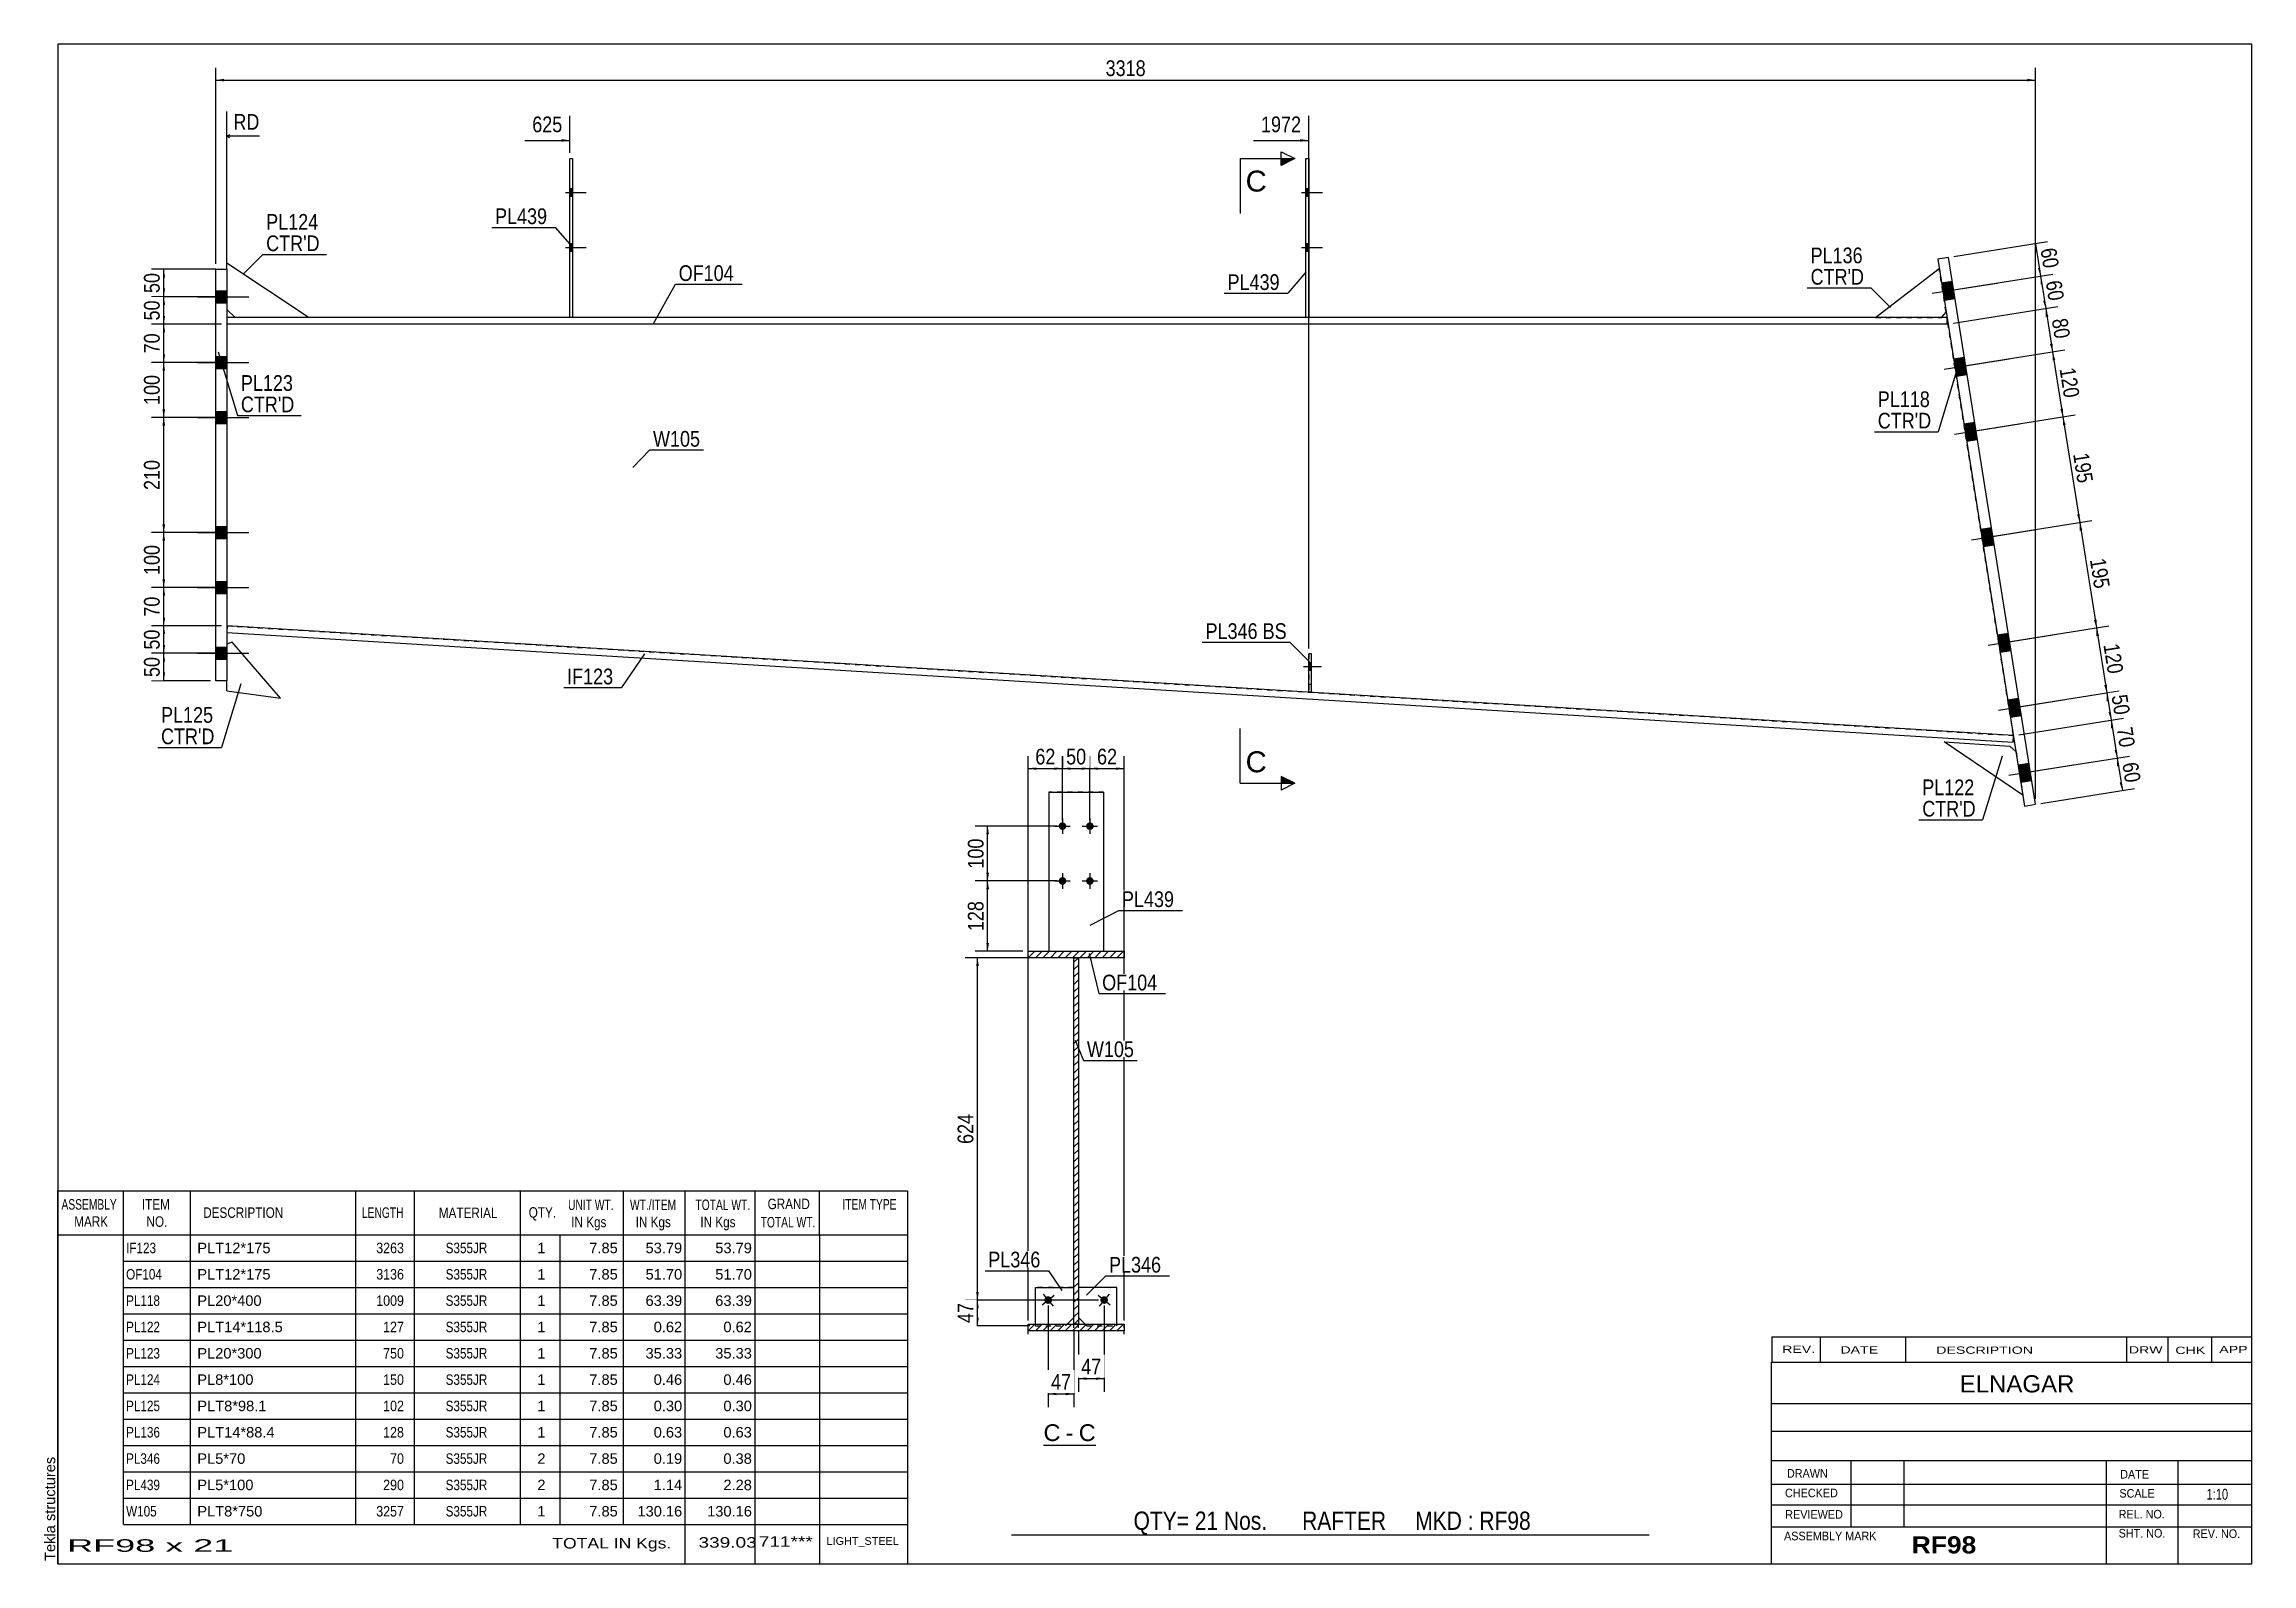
# Model space of a CAD drawing. Header units: millimetres. Extents: x -33 to 369, y -188 to 89.
import ezdxf

# ---------------------------------------------------------------- set-up
doc = ezdxf.new("R2010")
doc.units = ezdxf.units.MM
doc.linetypes.add('DXK_LINE_DOT1', pattern=[1.8814, 0.9407, -0.9407])
doc.linetypes.add('DXK_LINE_DOT2', pattern=[3.9198, 1.9599, -1.9599])
doc.styles.add('Arial', font='ARIAL.TTF', dxfattribs={"height": 0.2})
doc.styles.add('Arial Bold', font='ARIALBD.TTF', dxfattribs={"height": 0.2})
doc.styles.add('Arial Narrow', font='ARIALN.TTF', dxfattribs={"height": 0.2})

# ---------------------------------------------------------------- blocks, each defined once
blk = doc.blocks.new('Unknown-623643789-5557')
at = {"color": 5, "linetype": 'Continuous'}
for p, q in [((369.2, 88.54), (-30.8, 88.54)), ((-30.8, 88.54), (-30.8, -188.46)), ((369.2, -188.46), (369.2, 88.54)), ((-30.8, -188.46), (369.2, -188.46))]:
    blk.add_line(p, q, dxfattribs=at)
at = {"color": 174, "linetype": 'Continuous', "style": 'Arial'}
blk.add_text('Tekla structures', height=1.9102, rotation=90, dxfattribs=at).set_placement((-31.3, -187.96))
blk = doc.blocks.new('Unknown-623643789-15 - 3651')
at = {"color": 7, "linetype": 'Continuous'}
blk.add_line((148.9, -166.86), (158.41, -166.86), dxfattribs=at)
at = {"color": 0, "linetype": 'Continuous'}
blk.add_wipeout([(151.98, -166.11), (151.98, -162.91), (148.9, -162.91), (148.9, -166.11)], dxfattribs=at)
blk.add_wipeout([(154.36, -166.11), (154.36, -162.91), (152.94, -162.91), (152.94, -166.11)], dxfattribs=at)
at = {"color": 96, "linetype": 'Continuous', "style": 'Arial'}
blk.add_text('C', height=3.06, dxfattribs=at).set_placement((148.9, -166.11))
at = {"color": 0, "linetype": 'Continuous'}
blk.add_wipeout([(158.41, -166.11), (158.41, -162.91), (155.32, -162.91), (155.32, -166.11)], dxfattribs=at)
at = {"color": 96, "linetype": 'Continuous', "style": 'Arial'}
for s, p in [('-', (152.94, -166.11)), ('C', (155.32, -166.11))]:
    blk.add_text(s, height=3.06, dxfattribs=at).set_placement(p)
blk = doc.blocks.new('Part-623643789-3483 - 3459')
at = {"color": 2, "linetype": 'Continuous'}
for p, q in [((327.46, -48.37), (313.08, -38.65)), ((313.08, -38.65), (325.05, -39.42)), ((325.05, -39.42), (326.21, -40.47))]:
    blk.add_line(p, q, dxfattribs=at)
at = {"color": 7, "linetype": 'DXK_LINE_DOT1'}
blk.add_line((326.21, -40.47), (327.46, -48.37), dxfattribs=at)
blk = doc.blocks.new('Part-623643789-3475 - 3459')
at = {"color": 2, "linetype": 'Continuous'}
for p, q in [((0.07, -17.5), (0, -18.7)), ((0, -18.7), (325.66, -38.7)), ((325.74, -37.5), (0.07, -17.5)), ((325.66, -38.7), (325.74, -37.5))]:
    blk.add_line(p, q, dxfattribs=at)
at = {"color": 7, "linetype": 'DXK_LINE_DOT1'}
blk.add_line((0, -18.7), (0, -18.7), dxfattribs=at)
blk = doc.blocks.new('Part-623643789-3484 - 3459')
at = {"color": 2, "linetype": 'Continuous'}
for p, q in [((-2, 47.5), (0, 47.5)), ((-2, -27.5), (-2, 47.5)), ((0, 47.5), (0, -27.5)), ((0, -27.5), (-2, -27.5))]:
    blk.add_line(p, q, dxfattribs=at)
blk = doc.blocks.new('Part-623643789-3476 - 3459')
at = {"color": 2, "linetype": 'Continuous'}
for p, q in [((313.62, 38.7), (0, 38.7)), ((313.62, 37.5), (0, 37.5)), ((313.62, 38.7), (313.62, 37.5))]:
    blk.add_line(p, q, dxfattribs=at)
at = {"color": 7, "linetype": 'DXK_LINE_DOT1'}
blk.add_line((0, 38.7), (0, 37.5), dxfattribs=at)
blk = doc.blocks.new('Part-623643789-3477 - 3459')
at = {"color": 2, "linetype": 'Continuous'}
for p, q in [((313.9, 49.67), (311.92, 49.35)), ((311.92, 49.35), (327.78, -50.34)), ((329.75, -50.02), (313.9, 49.67)), ((327.78, -50.34), (329.75, -50.02))]:
    blk.add_line(p, q, dxfattribs=at)
blk = doc.blocks.new('Part-623643789-3482 - 3459')
at = {"color": 2, "linetype": 'Continuous'}
for p, q in [((312.2, 47.59), (300.62, 38.7)), ((312.62, 38.7), (313.46, 39.69))]:
    blk.add_line(p, q, dxfattribs=at)
at = {"color": 7, "linetype": 'DXK_LINE_DOT1'}
for p, q in [((313.46, 39.69), (312.2, 47.59)), ((300.62, 38.7), (312.62, 38.7))]:
    blk.add_line(p, q, dxfattribs=at)
blk = doc.blocks.new('Part-623643789-3487 - 3459')
at = {"color": 2, "linetype": 'Continuous'}
for p, q in [((0.98, -20.47), (0, -20.83)), ((9.81, -30.68), (0.98, -20.47)), ((0, -29.33), (0, -27.5)), ((0, -29.33), (9.81, -30.68))]:
    blk.add_line(p, q, dxfattribs=at)
at = {"color": 7, "linetype": 'DXK_LINE_DOT1'}
blk.add_line((0, -20.83), (0, -27.5), dxfattribs=at)
blk = doc.blocks.new('Part-623643789-3489 - 3459')
at = {"color": 2, "linetype": 'Continuous'}
for p, q in [((0, 47.5), (0, 48.7)), ((0, 48.7), (15, 38.7)), ((0, 40.2), (1.5, 38.7))]:
    blk.add_line(p, q, dxfattribs=at)
at = {"color": 7, "linetype": 'DXK_LINE_DOT1'}
for p, q in [((0, 47.5), (0, 40.2)), ((15, 38.7), (1.5, 38.7))]:
    blk.add_line(p, q, dxfattribs=at)
blk = doc.blocks.new('Part-623643789-3491 - 3459')
at = {"color": 2, "linetype": 'Continuous'}
for p, q in [((196.74, 38.7), (196.74, 67.7)), ((196.74, 67.7), (197.24, 67.7)), ((197.24, 67.7), (197.24, 38.7))]:
    blk.add_line(p, q, dxfattribs=at)
at = {"color": 7, "linetype": 'DXK_LINE_DOT1'}
blk.add_line((197.24, 38.7), (196.74, 38.7), dxfattribs=at)
blk = doc.blocks.new('Part-623643789-3492 - 3459')
at = {"color": 2, "linetype": 'Continuous'}
for p, q in [((197.24, -29.6), (197.24, -22.6)), ((197.74, -22.6), (197.24, -22.6)), ((197.74, -29.6), (197.74, -22.6)), ((197.74, -29.6), (197.24, -29.6))]:
    blk.add_line(p, q, dxfattribs=at)
at = {"color": 7, "linetype": 'DXK_LINE_DOT1'}
blk.add_line((197.24, -28.1), (197.74, -28.1), dxfattribs=at)
blk = doc.blocks.new('Part-623643789-3495 - 3459')
at = {"color": 7, "linetype": 'DXK_LINE_DOT1'}
for p, q in [((197.24, -22.6), (197.24, -29.6)), ((197.74, -22.6), (197.24, -22.6)), ((197.74, -29.6), (197.74, -22.6)), ((197.24, -29.6), (197.74, -29.6))]:
    blk.add_line(p, q, dxfattribs=at)
blk = doc.blocks.new('Part-623643789-3498 - 3459')
at = {"color": 2, "linetype": 'Continuous'}
for p, q in [((62.54, 38.7), (62.54, 67.7)), ((62.54, 67.7), (63.04, 67.7)), ((63.04, 67.7), (63.04, 38.7))]:
    blk.add_line(p, q, dxfattribs=at)
at = {"color": 7, "linetype": 'DXK_LINE_DOT1'}
blk.add_line((63.04, 38.7), (62.54, 38.7), dxfattribs=at)
blk = doc.blocks.new('Part-623643789-3499 - 3459')
at = {"color": 7, "linetype": 'DXK_LINE_DOT1'}
for p, q in [((0, 37.5), (0, -17.5)), ((313.62, 37.5), (0, 37.5)), ((325.74, -37.5), (313.81, 37.5)), ((0, -17.5), (325.74, -37.5))]:
    blk.add_line(p, q, dxfattribs=at)
at = {"color": 2, "linetype": 'Continuous'}
for p, q in [((313.81, 37.5), (313.62, 37.5)), ((0, -17.5), (0.07, -17.5))]:
    blk.add_line(p, q, dxfattribs=at)
blk = doc.blocks.new('Bolt-623643789-3500 - 3459')
at = {"linetype": 'Continuous'}
for points in [[(312.62, 45.01), (313.12, 41.85), (315.09, 42.16), (314.59, 45.32)], [(312.62, 45.01), (313.12, 41.85), (315.09, 42.16), (314.59, 45.32)], [(314.81, 31.18), (315.32, 28.02), (317.29, 28.34), (316.79, 31.5)], [(314.81, 31.18), (315.32, 28.02), (317.29, 28.34), (316.79, 31.5)], [(316.7, 19.33), (317.2, 16.17), (319.18, 16.48), (318.67, 19.64)], [(316.7, 19.33), (317.2, 16.17), (319.18, 16.48), (318.67, 19.64)], [(319.76, 0.1), (320.26, -3.06), (322.23, -2.75), (321.73, 0.42)], [(319.76, 0.1), (320.26, -3.06), (322.23, -2.75), (321.73, 0.42)], [(322.81, -19.13), (323.32, -22.29), (325.29, -21.97), (324.79, -18.81)], [(322.81, -19.13), (323.32, -22.29), (325.29, -21.97), (324.79, -18.81)], [(324.7, -30.98), (325.2, -34.14), (327.18, -33.83), (326.67, -30.67)], [(324.7, -30.98), (325.2, -34.14), (327.18, -33.83), (326.67, -30.67)], [(326.58, -42.83), (327.08, -45.99), (329.06, -45.68), (328.56, -42.52)], [(326.58, -42.83), (327.08, -45.99), (329.06, -45.68), (328.56, -42.52)]]:
    blk.add_hatch(color=3, dxfattribs=at).paths.add_polyline_path(points)
at = {"color": 3, "linetype": 'Continuous'}
for p, q in [((310.92, 43.12), (322.74, 45)), ((310.92, 43.12), (322.74, 45)), ((312.62, 45.01), (314.59, 45.32)), ((312.62, 45.01), (314.59, 45.32)), ((313.12, 41.85), (315.09, 42.16)), ((313.12, 41.85), (315.09, 42.16)), ((313.11, 29.29), (324.94, 31.17)), ((313.11, 29.29), (324.94, 31.17)), ((314.81, 31.18), (316.79, 31.5)), ((314.81, 31.18), (316.79, 31.5)), ((315.32, 28.02), (317.29, 28.34)), ((315.32, 28.02), (317.29, 28.34)), ((315, 17.44), (326.83, 19.32)), ((315, 17.44), (326.83, 19.32)), ((316.7, 19.33), (318.67, 19.64)), ((316.7, 19.33), (318.67, 19.64)), ((317.2, 16.17), (319.18, 16.48)), ((317.2, 16.17), (319.18, 16.48)), ((318.06, -1.79), (329.88, 0.09)), ((318.06, -1.79), (329.88, 0.09)), ((319.76, 0.1), (321.73, 0.42)), ((319.76, 0.1), (321.73, 0.42)), ((320.26, -3.06), (322.23, -2.75)), ((320.26, -3.06), (322.23, -2.75)), ((321.11, -21.02), (332.94, -19.14)), ((321.11, -21.02), (332.94, -19.14)), ((322.81, -19.13), (324.79, -18.81)), ((322.81, -19.13), (324.79, -18.81)), ((323.32, -22.29), (325.29, -21.97)), ((323.32, -22.29), (325.29, -21.97)), ((323, -32.87), (334.83, -30.99)), ((323, -32.87), (334.83, -30.99)), ((324.7, -30.98), (326.67, -30.67)), ((324.7, -30.98), (326.67, -30.67)), ((325.2, -34.14), (327.18, -33.83)), ((325.2, -34.14), (327.18, -33.83)), ((324.88, -44.72), (336.71, -42.84)), ((324.88, -44.72), (336.71, -42.84)), ((326.58, -42.83), (328.56, -42.52)), ((326.58, -42.83), (328.56, -42.52)), ((327.08, -45.99), (329.06, -45.68)), ((327.08, -45.99), (329.06, -45.68))]:
    blk.add_line(p, q, dxfattribs=at)
blk = doc.blocks.new('Bolt-623643789-3505 - 3459')
at = {"linetype": 'Continuous'}
for points in [[(-2, 43.6), (-2, 41.4), (0, 41.4), (0, 43.6)], [(-2, 43.6), (-2, 41.4), (0, 41.4), (0, 43.6)], [(-2, 31.6), (-2, 29.4), (0, 29.4), (0, 31.6)], [(-2, 31.6), (-2, 29.4), (0, 29.4), (0, 31.6)], [(-2, 21.6), (-2, 19.4), (0, 19.4), (0, 21.6)], [(-2, 21.6), (-2, 19.4), (0, 19.4), (0, 21.6)], [(-2, 0.6), (-2, -1.6), (0, -1.6), (0, 0.6)], [(-2, 0.6), (-2, -1.6), (0, -1.6), (0, 0.6)], [(-2, -9.4), (-2, -11.6), (0, -11.6), (0, -9.4)], [(-2, -9.4), (-2, -11.6), (0, -11.6), (0, -9.4)], [(-2, -21.4), (-2, -23.6), (0, -23.6), (0, -21.4)], [(-2, -21.4), (-2, -23.6), (0, -23.6), (0, -21.4)]]:
    blk.add_hatch(color=3, dxfattribs=at).paths.add_polyline_path(points)
at = {"color": 3, "linetype": 'Continuous'}
for p, q in [((-5.34, 42.5), (4, 42.5)), ((-5.34, 42.5), (4, 42.5)), ((-2, 43.6), (0, 43.6)), ((-2, 43.6), (0, 43.6)), ((-2, 41.4), (0, 41.4)), ((-2, 41.4), (0, 41.4)), ((-5.34, 30.5), (4, 30.5)), ((-5.34, 30.5), (4, 30.5)), ((-2, 31.6), (0, 31.6)), ((-2, 31.6), (0, 31.6)), ((-2, 29.4), (0, 29.4)), ((-2, 29.4), (0, 29.4)), ((-5.34, 20.5), (4, 20.5)), ((-5.34, 20.5), (4, 20.5)), ((-2, 21.6), (0, 21.6)), ((-2, 21.6), (0, 21.6)), ((-2, 19.4), (0, 19.4)), ((-2, 19.4), (0, 19.4)), ((-2, 0.6), (0, 0.6)), ((-2, 0.6), (0, 0.6)), ((-5.34, -0.5), (4, -0.5)), ((-5.34, -0.5), (4, -0.5)), ((-2, -1.6), (0, -1.6)), ((-2, -1.6), (0, -1.6)), ((-5.34, -10.5), (4, -10.5)), ((-5.34, -10.5), (4, -10.5)), ((-2, -9.4), (0, -9.4)), ((-2, -9.4), (0, -9.4)), ((-2, -11.6), (0, -11.6)), ((-2, -11.6), (0, -11.6)), ((-5.34, -22.5), (4, -22.5)), ((-5.34, -22.5), (4, -22.5)), ((-2, -21.4), (0, -21.4)), ((-2, -21.4), (0, -21.4)), ((-2, -23.6), (0, -23.6)), ((-2, -23.6), (0, -23.6))]:
    blk.add_line(p, q, dxfattribs=at)
blk = doc.blocks.new('Bolt-623643789-3508 - 3459')
at = {"linetype": 'Continuous'}
for points in [[(197.24, 60.8), (197.24, 62.2), (196.74, 62.2), (196.74, 60.8)], [(197.24, 60.8), (197.24, 62.2), (196.74, 62.2), (196.74, 60.8)], [(197.24, 50.8), (197.24, 52.2), (196.74, 52.2), (196.74, 50.8)], [(197.24, 50.8), (197.24, 52.2), (196.74, 52.2), (196.74, 50.8)]]:
    blk.add_hatch(color=3, dxfattribs=at).paths.add_polyline_path(points)
at = {"color": 3, "linetype": 'Continuous'}
for p, q in [((195.94, 61.5), (199.74, 61.5)), ((195.94, 61.5), (199.74, 61.5)), ((196.74, 62.2), (197.24, 62.2)), ((196.74, 62.2), (197.24, 62.2)), ((196.74, 60.8), (197.24, 60.8)), ((196.74, 60.8), (197.24, 60.8)), ((195.94, 51.5), (199.74, 51.5)), ((195.94, 51.5), (199.74, 51.5)), ((196.74, 52.2), (197.24, 52.2)), ((196.74, 52.2), (197.24, 52.2)), ((196.74, 50.8), (197.24, 50.8)), ((196.74, 50.8), (197.24, 50.8))]:
    blk.add_line(p, q, dxfattribs=at)
blk = doc.blocks.new('Bolt-623643789-3509 - 3459')
at = {"linetype": 'Continuous'}
blk.add_hatch(color=3, dxfattribs=at).paths.add_polyline_path([(197.74, -25.6), (197.74, -24.2), (197.24, -24.2), (197.24, -25.6)])
at = {"color": 3, "linetype": 'Continuous'}
for p, q in [((196.29, -24.9), (199.59, -24.9)), ((197.24, -24.2), (197.74, -24.2)), ((197.24, -25.6), (197.74, -25.6))]:
    blk.add_line(p, q, dxfattribs=at)
blk = doc.blocks.new('Bolt-623643789-3512 - 3459')
at = {"color": 3, "linetype": 'DXK_LINE_DOT2'}
for p, q in [((196.29, -24.9), (199.59, -24.9)), ((197.24, -24.2), (197.74, -24.2)), ((197.24, -25.6), (197.74, -25.6))]:
    blk.add_line(p, q, dxfattribs=at)
blk = doc.blocks.new('Bolt-623643789-3515 - 3459')
at = {"linetype": 'Continuous'}
for points in [[(63.04, 60.8), (63.04, 62.2), (62.54, 62.2), (62.54, 60.8)], [(63.04, 60.8), (63.04, 62.2), (62.54, 62.2), (62.54, 60.8)], [(63.04, 50.8), (63.04, 52.2), (62.54, 52.2), (62.54, 50.8)], [(63.04, 50.8), (63.04, 52.2), (62.54, 52.2), (62.54, 50.8)]]:
    blk.add_hatch(color=3, dxfattribs=at).paths.add_polyline_path(points)
at = {"color": 3, "linetype": 'Continuous'}
for p, q in [((61.74, 61.5), (65.54, 61.5)), ((61.74, 61.5), (65.54, 61.5)), ((62.54, 62.2), (63.04, 62.2)), ((62.54, 62.2), (63.04, 62.2)), ((62.54, 60.8), (63.04, 60.8)), ((62.54, 60.8), (63.04, 60.8)), ((61.74, 51.5), (65.54, 51.5)), ((61.74, 51.5), (65.54, 51.5)), ((62.54, 52.2), (63.04, 52.2)), ((62.54, 52.2), (63.04, 52.2)), ((62.54, 50.8), (63.04, 50.8)), ((62.54, 50.8), (63.04, 50.8))]:
    blk.add_line(p, q, dxfattribs=at)
blk = doc.blocks.new('Bolt-623643789-3685 - 3651')
at = {"linetype": 'Continuous'}
for points in [[(153.05, -54.01, -1), (151.65, -54.01, -1)], [(158.05, -54.01, -1), (156.65, -54.01, -1)], [(153.05, -64.01, -1), (151.65, -64.01, -1)], [(158.05, -64.01, -1), (156.65, -64.01, -1)]]:
    blk.add_hatch(color=3, dxfattribs=at).paths.add_polyline_path(points)
at = {"color": 3, "linetype": 'Continuous'}
for p, q in [((150.95, -54.01), (153.75, -54.01)), ((152.35, -52.61), (152.35, -55.41)), ((155.95, -54.01), (158.75, -54.01)), ((157.35, -52.61), (157.35, -55.41)), ((150.95, -64.01), (153.75, -64.01)), ((152.35, -62.61), (152.35, -65.41)), ((155.95, -64.01), (158.75, -64.01)), ((157.35, -62.61), (157.35, -65.41))]:
    blk.add_line(p, q, dxfattribs=at)
blk = doc.blocks.new('Part-623643789-3669 - 3651')
at = {"color": 2, "linetype": 'Continuous'}
for p, q in [((162.28, -138.11), (155.28, -138.11)), ((155.28, -138.11), (155.28, -143.61)), ((162.28, -144.81), (162.28, -138.11)), ((156.48, -144.81), (155.28, -143.61))]:
    blk.add_line(p, q, dxfattribs=at)
at = {"color": 7, "linetype": 'DXK_LINE_DOT1'}
for p, q in [((162.28, -138.11), (155.28, -138.11)), ((156.78, -145.11), (156.48, -144.81)), ((162.28, -145.11), (162.28, -144.81)), ((156.78, -145.11), (162.28, -145.11))]:
    blk.add_line(p, q, dxfattribs=at)
blk = doc.blocks.new('Part-623643789-3653 - 3651')
at = {"linetype": 'Continuous'}
h = blk.add_hatch(dxfattribs=at)
h.set_pattern_fill('', scale=0.3, style=0, pattern_type=0)
h.set_pattern_definition([(45, (146.0994, -78.0118), (-0.67352, 0.67352), [])])
h.paths.add_polyline_path([(146.1, -76.81), (146.1, -78.01), (163.6, -78.01), (163.6, -76.81)])
at = {"color": 2, "linetype": 'Continuous'}
for p, q in [((146.1, -78.01), (146.1, -76.81)), ((146.1, -76.81), (163.6, -76.81)), ((163.6, -78.01), (146.1, -78.01)), ((163.6, -76.81), (163.6, -78.01))]:
    blk.add_line(p, q, dxfattribs=at)
blk = doc.blocks.new('Part-623643789-3676 - 3651')
at = {"linetype": 'Continuous'}
h = blk.add_hatch(dxfattribs=at)
h.set_pattern_fill('', scale=0.3, style=0, pattern_type=0)
h.set_pattern_definition([(45, (154.4494, -144.8136), (-0.673519, 0.673519), [])])
h.paths.add_polyline_path([(154.45, -78.01), (154.45, -144.81), (155.25, -144.81), (155.25, -78.01)])
at = {"color": 2, "linetype": 'Continuous'}
for p, q in [((154.45, -144.81), (154.45, -78.01)), ((154.45, -78.01), (155.25, -78.01)), ((155.25, -78.01), (155.25, -144.81)), ((155.25, -144.81), (154.45, -144.81))]:
    blk.add_line(p, q, dxfattribs=at)
at = {"color": 7, "linetype": 'DXK_LINE_DOT1'}
for p, q in [((154.45, -145.44), (154.45, -144.81)), ((155.25, -145.44), (155.25, -144.81))]:
    blk.add_line(p, q, dxfattribs=at)
blk = doc.blocks.new('Part-623643789-3668 - 3651')
at = {"color": 2, "linetype": 'Continuous'}
for p, q in [((149.85, -47.81), (149.85, -76.81)), ((149.85, -47.81), (159.85, -47.81)), ((159.85, -47.81), (159.85, -76.81))]:
    blk.add_line(p, q, dxfattribs=at)
at = {"color": 7, "linetype": 'DXK_LINE_DOT1'}
for p, q in [((159.85, -47.81), (149.85, -47.81)), ((149.85, -76.81), (159.85, -76.81))]:
    blk.add_line(p, q, dxfattribs=at)
blk = doc.blocks.new('Part-623643789-3652 - 3651')
at = {"linetype": 'Continuous'}
h = blk.add_hatch(dxfattribs=at)
h.set_pattern_fill('', scale=0.3, style=0, pattern_type=0)
h.set_pattern_definition([(45, (146.0994, -146.01605), (-0.67352, 0.67352), [])])
h.paths.add_polyline_path([(146.1, -144.81), (146.1, -146.02), (163.6, -146.02), (163.6, -144.81)])
at = {"color": 7, "linetype": 'DXK_LINE_DOT1'}
for p, q in [((146.1, -145.44), (146.1, -144.81)), ((163.6, -145.44), (163.6, -144.81))]:
    blk.add_line(p, q, dxfattribs=at)
at = {"color": 2, "linetype": 'Continuous'}
for p, q in [((146.1, -146.02), (146.1, -144.81)), ((146.1, -144.81), (163.6, -144.81)), ((163.6, -144.81), (163.6, -146.02)), ((146.1, -146.64), (146.1, -146.02)), ((163.6, -146.02), (146.1, -146.02)), ((163.6, -146.64), (163.6, -146.02))]:
    blk.add_line(p, q, dxfattribs=at)
blk = doc.blocks.new('Part-623643789-3672 - 3651')
at = {"color": 2, "linetype": 'Continuous'}
for p, q in [((147.42, -138.11), (154.42, -138.11)), ((147.42, -144.81), (147.42, -138.11)), ((154.42, -143.61), (154.42, -138.11)), ((153.22, -144.81), (154.42, -143.61))]:
    blk.add_line(p, q, dxfattribs=at)
at = {"color": 7, "linetype": 'DXK_LINE_DOT1'}
for p, q in [((154.42, -138.11), (147.42, -138.11)), ((147.42, -145.11), (147.42, -144.81)), ((152.92, -145.11), (153.22, -144.81)), ((147.42, -145.11), (152.92, -145.11))]:
    blk.add_line(p, q, dxfattribs=at)
blk = doc.blocks.new('Bolt-623643789-3686 - 3651')
at = {"linetype": 'Continuous'}
blk.add_hatch(color=3, dxfattribs=at).paths.add_polyline_path([(160.49, -140.85, -1), (159.41, -139.97, -1)])
at = {"color": 3, "linetype": 'Continuous'}
for p, q in [((158.87, -139.52), (161.03, -141.3)), ((160.84, -139.33), (159.06, -141.49))]:
    blk.add_line(p, q, dxfattribs=at)
blk = doc.blocks.new('Bolt-623643789-3689 - 3651')
at = {"linetype": 'Continuous'}
blk.add_hatch(color=3, dxfattribs=at).paths.add_polyline_path([(150.29, -139.97, -1), (149.21, -140.85, -1)])
at = {"color": 3, "linetype": 'Continuous'}
for p, q in [((148.67, -141.3), (150.83, -139.52)), ((148.86, -139.33), (150.64, -141.49))]:
    blk.add_line(p, q, dxfattribs=at)
blk = doc.blocks.new('StraightDimension-623643789-7862 - 3459')
at = {"linetype": 'Continuous'}
for points in [[(334.75, 19.06), (334.76, 20.58), (335.25, 19.14)], [(337.83, 2.87), (337.82, 1.35), (337.34, 2.8)]]:
    blk.add_hatch(color=7, dxfattribs=at).paths.add_polyline_path(points)
at = {"color": 7, "linetype": 'Continuous'}
for p, q in [((317.94, 17.91), (336.99, 20.94)), ((334.76, 20.58), (337.82, 1.35)), ((320.99, -1.32), (340.04, 1.71))]:
    blk.add_line(p, q, dxfattribs=at)
at = {"color": 0}
blk.add_wipeout([(336.97, 7.69), (341.11, 8.35), (340.06, 14.95), (335.92, 14.29)], dxfattribs=at)
at = {"color": 3, "style": 'Arial Narrow'}
blk.add_text('195', height=2.863, rotation=-80.9647, dxfattribs=at).set_placement((336.6, 13.79))
blk = doc.blocks.new('StraightDimension-623643789-7667 - 3459')
at = {"linetype": 'Continuous'}
for points in [[(-11.75, 29), (-11.5, 30.5), (-11.25, 29)], [(-11.25, 22), (-11.5, 20.5), (-11.75, 22)]]:
    blk.add_hatch(color=7, dxfattribs=at).paths.add_polyline_path(points)
at = {"color": 7, "linetype": 'Continuous'}
for p, q in [((-1, 30.5), (-13.75, 30.5)), ((-11.5, 20.5), (-11.5, 30.5)), ((-1, 20.5), (-13.75, 20.5))]:
    blk.add_line(p, q, dxfattribs=at)
at = {"color": 0}
blk.add_wipeout([(-11.65, 28.84), (-15.85, 28.84), (-15.85, 22.16), (-11.65, 22.16)], dxfattribs=at)
at = {"color": 3, "style": 'Arial Narrow'}
blk.add_text('100', height=2.863, rotation=90.0002, dxfattribs=at).set_placement((-12.25, 22.76))
blk = doc.blocks.new('StraightDimension-623643789-7668 - 3459')
at = {"linetype": 'Continuous'}
for points in [[(-11.75, 19), (-11.5, 20.5), (-11.25, 19)], [(-11.25, 1), (-11.5, -0.5), (-11.75, 1)]]:
    blk.add_hatch(color=7, dxfattribs=at).paths.add_polyline_path(points)
at = {"color": 7, "linetype": 'Continuous'}
for p, q in [((-1, 20.5), (-13.75, 20.5)), ((-11.5, -0.5), (-11.5, 20.5)), ((-1, -0.5), (-13.75, -0.5))]:
    blk.add_line(p, q, dxfattribs=at)
at = {"color": 0}
blk.add_wipeout([(-11.65, 13.34), (-15.85, 13.34), (-15.85, 6.66), (-11.65, 6.66)], dxfattribs=at)
at = {"color": 3, "style": 'Arial Narrow'}
blk.add_text('210', height=2.863, rotation=90.0002, dxfattribs=at).set_placement((-12.25, 7.26))
blk = doc.blocks.new('StraightDimension-623643789-6889 - 3459')
at = {"linetype": 'Continuous'}
blk.add_hatch(color=7, dxfattribs=at).paths.add_polyline_path([(61.04, 71.24), (62.54, 70.99), (61.04, 70.74)])
at = {"color": 7, "linetype": 'Continuous'}
for p, q in [((62.54, 68.7), (62.54, 75.49)), ((54.3, 70.99), (62.54, 70.99))]:
    blk.add_line(p, q, dxfattribs=at)
at = {"color": 0, "linetype": 'Continuous'}
blk.add_wipeout([(6.53, 72.34), (6.53, 76.54), (0.59, 76.54), (0.59, 72.34)], dxfattribs=at)
at = {"color": 7, "linetype": 'Continuous'}
for p, q in [((0, 48.5), (0, 76.24)), ((0.5, 71.99), (0, 71.74)), ((0.5, 71.49), (0, 71.74)), ((5.93, 71.74), (0, 71.74))]:
    blk.add_line(p, q, dxfattribs=at)
at = {"color": 3, "linetype": 'Continuous', "style": 'Arial Narrow'}
blk.add_text('RD', height=2.863, dxfattribs=at).set_placement((1.19, 72.94))
at = {"color": 0}
blk.add_wipeout([(61.76, 71.89), (61.76, 76.09), (55.08, 76.09), (55.08, 71.89)], dxfattribs=at)
at = {"color": 3, "style": 'Arial Narrow'}
blk.add_text('625', height=2.863, dxfattribs=at).set_placement((55.68, 72.49))
blk = doc.blocks.new('StraightDimension-623643789-7861 - 3459')
at = {"linetype": 'Continuous'}
for points in [[(337.81, -0.17), (337.82, 1.35), (338.3, -0.09)], [(340.89, -16.36), (340.88, -17.88), (340.4, -16.43)]]:
    blk.add_hatch(color=7, dxfattribs=at).paths.add_polyline_path(points)
at = {"color": 7, "linetype": 'Continuous'}
for p, q in [((320.99, -1.32), (340.04, 1.71)), ((337.82, 1.35), (340.88, -17.88)), ((324.05, -20.55), (343.1, -17.52))]:
    blk.add_line(p, q, dxfattribs=at)
at = {"color": 0}
blk.add_wipeout([(340.02, -11.54), (344.17, -10.88), (343.12, -4.28), (338.97, -4.94)], dxfattribs=at)
at = {"color": 3, "style": 'Arial Narrow'}
blk.add_text('195', height=2.863, rotation=-80.9647, dxfattribs=at).set_placement((339.66, -5.44))
blk = doc.blocks.new('StraightDimension-623643789-7860 - 3459')
at = {"linetype": 'Continuous'}
for points in [[(340.87, -19.4), (340.88, -17.88), (341.36, -19.32)], [(342.78, -28.21), (342.76, -29.73), (342.28, -28.28)]]:
    blk.add_hatch(color=7, dxfattribs=at).paths.add_polyline_path(points)
at = {"color": 7, "linetype": 'Continuous'}
for p, q in [((324.05, -20.55), (343.1, -17.52)), ((340.88, -17.88), (342.76, -29.73)), ((325.94, -32.4), (344.99, -29.37))]:
    blk.add_line(p, q, dxfattribs=at)
at = {"color": 0}
blk.add_wipeout([(342.49, -27.08), (346.64, -26.42), (345.59, -19.82), (341.44, -20.48)], dxfattribs=at)
at = {"color": 3, "style": 'Arial Narrow'}
blk.add_text('120', height=2.863, rotation=-80.9647, dxfattribs=at).set_placement((342.13, -20.98))
blk = doc.blocks.new('StraightDimension-623643789-7865 - 3459')
at = {"linetype": 'Continuous'}
for points in [[(330.67, 44.74), (330.68, 46.26), (331.16, 44.82)], [(331.63, 41.86), (331.62, 40.33), (331.14, 41.78)]]:
    blk.add_hatch(color=7, dxfattribs=at).paths.add_polyline_path(points)
at = {"color": 7, "linetype": 'Continuous'}
for p, q in [((313.31, 43.5), (332.9, 46.61)), ((330.68, 46.26), (331.62, 40.33)), ((314.8, 37.66), (333.85, 40.69))]:
    blk.add_line(p, q, dxfattribs=at)
at = {"color": 0}
blk.add_wipeout([(331.68, 40.92), (335.83, 41.58), (335.07, 46.38), (330.92, 45.72)], dxfattribs=at)
at = {"color": 3, "style": 'Arial Narrow'}
blk.add_text('60', height=2.863, rotation=-80.9647, dxfattribs=at).set_placement((331.61, 45.22))
blk = doc.blocks.new('StraightDimension-623643789-7866 - 3459')
at = {"linetype": 'Continuous'}
for points in [[(329.73, 50.67), (329.74, 52.19), (330.22, 50.74)], [(330.69, 47.78), (330.68, 46.26), (330.2, 47.7)]]:
    blk.add_hatch(color=7, dxfattribs=at).paths.add_polyline_path(points)
at = {"color": 7, "linetype": 'Continuous'}
for p, q in [((314.89, 49.82), (331.96, 52.54)), ((329.74, 52.19), (330.68, 46.26)), ((313.31, 43.5), (332.9, 46.61))]:
    blk.add_line(p, q, dxfattribs=at)
at = {"color": 0}
blk.add_wipeout([(330.74, 46.85), (334.89, 47.51), (334.12, 52.3), (329.98, 51.64)], dxfattribs=at)
at = {"color": 3, "style": 'Arial Narrow'}
blk.add_text('60', height=2.863, rotation=-80.9647, dxfattribs=at).set_placement((330.66, 51.15))
blk = doc.blocks.new('StraightDimension-623643789-6870 - 3459')
at = {"linetype": 'Continuous'}
for points in [[(-0.5, 81.73), (-2, 81.98), (-0.5, 82.23)], [(328.25, 82.23), (329.75, 81.98), (328.25, 81.73)]]:
    blk.add_hatch(color=7, dxfattribs=at).paths.add_polyline_path(points)
at = {"color": 7, "linetype": 'Continuous'}
for p, q in [((-2, 48.5), (-2, 84.23)), ((-2, 81.98), (329.75, 81.98)), ((329.75, -49.02), (329.75, 84.23))]:
    blk.add_line(p, q, dxfattribs=at)
at = {"color": 0}
blk.add_wipeout([(168.13, 82.13), (168.13, 86.33), (159.62, 86.33), (159.62, 82.13)], dxfattribs=at)
at = {"color": 3, "style": 'Arial Narrow'}
blk.add_text('3318', height=2.863, dxfattribs=at).set_placement((160.22, 82.73))
blk = doc.blocks.new('StraightDimension-623643789-6888 - 3459')
at = {"linetype": 'Continuous'}
blk.add_hatch(color=7, dxfattribs=at).paths.add_polyline_path([(195.74, 71.24), (197.24, 70.99), (195.74, 70.74)])
at = {"color": 7, "linetype": 'Continuous'}
for p, q in [((197.24, -21.6), (197.24, 75.49)), ((187.17, 70.99), (197.24, 70.99))]:
    blk.add_line(p, q, dxfattribs=at)
at = {"color": 0}
blk.add_wipeout([(196.46, 71.89), (196.46, 76.09), (187.95, 76.09), (187.95, 71.89)], dxfattribs=at)
at = {"color": 3, "style": 'Arial Narrow'}
blk.add_text('1972', height=2.863, dxfattribs=at).set_placement((188.55, 72.49))
blk = doc.blocks.new('StraightDimension-623643789-7664 - 3459')
at = {"linetype": 'Continuous'}
for points in [[(-11.75, 46), (-11.5, 47.5), (-11.25, 46)], [(-11.25, 44), (-11.5, 42.5), (-11.75, 44)]]:
    blk.add_hatch(color=7, dxfattribs=at).paths.add_polyline_path(points)
at = {"color": 7, "linetype": 'Continuous'}
for p, q in [((-2, 47.5), (-13.75, 47.5)), ((-11.5, 42.5), (-11.5, 47.5)), ((-1, 42.5), (-13.75, 42.5))]:
    blk.add_line(p, q, dxfattribs=at)
at = {"color": 0}
blk.add_wipeout([(-11.65, 47.43), (-15.85, 47.43), (-15.85, 42.57), (-11.65, 42.57)], dxfattribs=at)
at = {"color": 3, "style": 'Arial Narrow'}
blk.add_text('50', height=2.863, rotation=90.0002, dxfattribs=at).set_placement((-12.25, 43.17))
blk = doc.blocks.new('StraightDimension-623643789-7665 - 3459')
at = {"linetype": 'Continuous'}
for points in [[(-11.75, 41), (-11.5, 42.5), (-11.25, 41)], [(-11.25, 39), (-11.5, 37.5), (-11.75, 39)]]:
    blk.add_hatch(color=7, dxfattribs=at).paths.add_polyline_path(points)
at = {"color": 7, "linetype": 'Continuous'}
for p, q in [((-1, 42.5), (-13.75, 42.5)), ((-11.5, 37.5), (-11.5, 42.5)), ((-1, 37.5), (-13.75, 37.5))]:
    blk.add_line(p, q, dxfattribs=at)
at = {"color": 0}
blk.add_wipeout([(-11.65, 42.43), (-15.85, 42.43), (-15.85, 37.57), (-11.65, 37.57)], dxfattribs=at)
at = {"color": 3, "style": 'Arial Narrow'}
blk.add_text('50', height=2.863, rotation=90.0002, dxfattribs=at).set_placement((-12.25, 38.17))
blk = doc.blocks.new('StraightDimension-623643789-7863 - 3459')
at = {"linetype": 'Continuous'}
for points in [[(332.87, 30.91), (332.88, 32.43), (333.36, 30.99)], [(334.78, 22.1), (334.76, 20.58), (334.28, 22.03)]]:
    blk.add_hatch(color=7, dxfattribs=at).paths.add_polyline_path(points)
at = {"color": 7, "linetype": 'Continuous'}
for p, q in [((316.05, 29.76), (335.1, 32.79)), ((332.88, 32.43), (334.76, 20.58)), ((317.94, 17.91), (336.99, 20.94))]:
    blk.add_line(p, q, dxfattribs=at)
at = {"color": 0}
blk.add_wipeout([(334.49, 23.23), (338.64, 23.89), (337.59, 30.49), (333.45, 29.83)], dxfattribs=at)
at = {"color": 3, "style": 'Arial Narrow'}
blk.add_text('120', height=2.863, rotation=-80.9647, dxfattribs=at).set_placement((334.13, 29.33))
blk = doc.blocks.new('StraightDimension-623643789-7666 - 3459')
at = {"linetype": 'Continuous'}
for points in [[(-11.75, 36), (-11.5, 37.5), (-11.25, 36)], [(-11.25, 32), (-11.5, 30.5), (-11.75, 32)]]:
    blk.add_hatch(color=7, dxfattribs=at).paths.add_polyline_path(points)
at = {"color": 7, "linetype": 'Continuous'}
for p, q in [((-1, 37.5), (-13.75, 37.5)), ((-11.5, 30.5), (-11.5, 37.5)), ((-1, 30.5), (-13.75, 30.5))]:
    blk.add_line(p, q, dxfattribs=at)
at = {"color": 0}
blk.add_wipeout([(-11.65, 36.43), (-15.85, 36.43), (-15.85, 31.57), (-11.65, 31.57)], dxfattribs=at)
at = {"color": 3, "style": 'Arial Narrow'}
blk.add_text('70', height=2.863, rotation=90.0002, dxfattribs=at).set_placement((-12.25, 32.17))
blk = doc.blocks.new('StraightDimension-623643789-7669 - 3459')
at = {"linetype": 'Continuous'}
for points in [[(-11.75, -2), (-11.5, -0.5), (-11.25, -2)], [(-11.25, -9), (-11.5, -10.5), (-11.75, -9)]]:
    blk.add_hatch(color=7, dxfattribs=at).paths.add_polyline_path(points)
at = {"color": 7, "linetype": 'Continuous'}
for p, q in [((-1, -0.5), (-13.75, -0.5)), ((-11.5, -10.5), (-11.5, -0.5)), ((-1, -10.5), (-13.75, -10.5))]:
    blk.add_line(p, q, dxfattribs=at)
at = {"color": 0}
blk.add_wipeout([(-11.65, -2.16), (-15.85, -2.16), (-15.85, -8.84), (-11.65, -8.84)], dxfattribs=at)
at = {"color": 3, "style": 'Arial Narrow'}
blk.add_text('100', height=2.863, rotation=90.0002, dxfattribs=at).set_placement((-12.25, -8.24))
blk = doc.blocks.new('StraightDimension-623643789-7670 - 3459')
at = {"linetype": 'Continuous'}
for points in [[(-11.75, -12), (-11.5, -10.5), (-11.25, -12)], [(-11.25, -16), (-11.5, -17.5), (-11.75, -16)]]:
    blk.add_hatch(color=7, dxfattribs=at).paths.add_polyline_path(points)
at = {"color": 7, "linetype": 'Continuous'}
for p, q in [((-1, -10.5), (-13.75, -10.5)), ((-11.5, -17.5), (-11.5, -10.5)), ((-0.96, -17.5), (-13.75, -17.5))]:
    blk.add_line(p, q, dxfattribs=at)
at = {"color": 0}
blk.add_wipeout([(-11.65, -11.57), (-15.85, -11.57), (-15.85, -16.43), (-11.65, -16.43)], dxfattribs=at)
at = {"color": 3, "style": 'Arial Narrow'}
blk.add_text('70', height=2.863, rotation=90.0002, dxfattribs=at).set_placement((-12.25, -15.83))
blk = doc.blocks.new('StraightDimension-623643789-7858 - 3459')
at = {"linetype": 'Continuous'}
for points in [[(343.54, -36.19), (343.55, -34.67), (344.03, -36.11)], [(344.66, -40.06), (344.65, -41.59), (344.17, -40.14)]]:
    blk.add_hatch(color=7, dxfattribs=at).paths.add_polyline_path(points)
at = {"color": 7, "linetype": 'Continuous'}
for p, q in [((326.72, -37.35), (345.77, -34.32)), ((343.55, -34.67), (344.65, -41.59)), ((327.82, -44.26), (346.87, -41.23))]:
    blk.add_line(p, q, dxfattribs=at)
at = {"color": 0}
blk.add_wipeout([(344.63, -40.5), (348.78, -39.84), (348.01, -35.05), (343.87, -35.71)], dxfattribs=at)
at = {"color": 3, "style": 'Arial Narrow'}
blk.add_text('70', height=2.863, rotation=-80.9647, dxfattribs=at).set_placement((344.55, -36.2))
blk = doc.blocks.new('StraightDimension-623643789-7671 - 3459')
at = {"linetype": 'Continuous'}
for points in [[(-11.75, -19), (-11.5, -17.5), (-11.25, -19)], [(-11.25, -21), (-11.5, -22.5), (-11.75, -21)]]:
    blk.add_hatch(color=7, dxfattribs=at).paths.add_polyline_path(points)
at = {"color": 7, "linetype": 'Continuous'}
for p, q in [((-0.96, -17.5), (-13.75, -17.5)), ((-11.5, -22.5), (-11.5, -17.5)), ((-1, -22.5), (-13.75, -22.5))]:
    blk.add_line(p, q, dxfattribs=at)
at = {"color": 0}
blk.add_wipeout([(-11.65, -17.57), (-15.85, -17.57), (-15.85, -22.43), (-11.65, -22.43)], dxfattribs=at)
at = {"color": 3, "style": 'Arial Narrow'}
blk.add_text('50', height=2.863, rotation=90.0002, dxfattribs=at).set_placement((-12.25, -21.83))
blk = doc.blocks.new('StraightDimension-623643789-7672 - 3459')
at = {"linetype": 'Continuous'}
for points in [[(-11.75, -24), (-11.5, -22.5), (-11.25, -24)], [(-11.25, -26), (-11.5, -27.5), (-11.75, -26)]]:
    blk.add_hatch(color=7, dxfattribs=at).paths.add_polyline_path(points)
at = {"color": 7, "linetype": 'Continuous'}
for p, q in [((-1, -22.5), (-13.75, -22.5)), ((-11.5, -27.5), (-11.5, -22.5)), ((-3, -27.5), (-13.75, -27.5))]:
    blk.add_line(p, q, dxfattribs=at)
at = {"color": 0}
blk.add_wipeout([(-11.65, -22.57), (-15.85, -22.57), (-15.85, -27.43), (-11.65, -27.43)], dxfattribs=at)
at = {"color": 3, "style": 'Arial Narrow'}
blk.add_text('50', height=2.863, rotation=90.0002, dxfattribs=at).set_placement((-12.25, -26.83))
blk = doc.blocks.new('StraightDimension-623643789-7857 - 3459')
at = {"linetype": 'Continuous'}
for points in [[(344.64, -43.11), (344.65, -41.59), (345.13, -43.03)], [(345.6, -45.98), (345.59, -47.5), (345.11, -46.06)]]:
    blk.add_hatch(color=7, dxfattribs=at).paths.add_polyline_path(points)
at = {"color": 7, "linetype": 'Continuous'}
for p, q in [((327.82, -44.26), (346.87, -41.23)), ((344.65, -41.59), (345.59, -47.5)), ((330.74, -49.87), (347.81, -47.15))]:
    blk.add_line(p, q, dxfattribs=at)
at = {"color": 0}
blk.add_wipeout([(345.65, -46.92), (349.8, -46.26), (349.03, -41.46), (344.89, -42.12)], dxfattribs=at)
at = {"color": 3, "style": 'Arial Narrow'}
blk.add_text('60', height=2.863, rotation=-80.9647, dxfattribs=at).set_placement((345.57, -42.62))
blk = doc.blocks.new('StraightDimension-623643789-7859 - 3459')
at = {"linetype": 'Continuous'}
for points in [[(342.75, -31.25), (342.76, -29.73), (343.25, -31.17)], [(343.56, -33.15), (343.55, -34.67), (343.07, -33.23)]]:
    blk.add_hatch(color=7, dxfattribs=at).paths.add_polyline_path(points)
at = {"color": 7, "linetype": 'Continuous'}
for p, q in [((325.94, -32.4), (344.99, -29.37)), ((342.76, -29.73), (343.55, -34.67)), ((326.72, -37.35), (345.77, -34.32))]:
    blk.add_line(p, q, dxfattribs=at)
at = {"color": 0}
blk.add_wipeout([(343.69, -34.57), (347.83, -33.91), (347.07, -29.12), (342.92, -29.78)], dxfattribs=at)
at = {"color": 3, "style": 'Arial Narrow'}
blk.add_text('50', height=2.863, rotation=-80.9647, dxfattribs=at).set_placement((343.61, -30.28))
blk = doc.blocks.new('StraightDimension-623643789-7864 - 3459')
at = {"linetype": 'Continuous'}
for points in [[(331.61, 38.81), (331.62, 40.33), (332.11, 38.89)], [(332.89, 33.95), (332.88, 32.43), (332.4, 33.88)]]:
    blk.add_hatch(color=7, dxfattribs=at).paths.add_polyline_path(points)
at = {"color": 7, "linetype": 'Continuous'}
for p, q in [((314.8, 37.66), (333.85, 40.69)), ((331.62, 40.33), (332.88, 32.43)), ((316.05, 29.76), (335.1, 32.79))]:
    blk.add_line(p, q, dxfattribs=at)
at = {"color": 0}
blk.add_wipeout([(332.78, 34.01), (336.93, 34.67), (336.17, 39.47), (332.02, 38.81)], dxfattribs=at)
at = {"color": 3, "style": 'Arial Narrow'}
blk.add_text('80', height=2.863, rotation=-80.9647, dxfattribs=at).set_placement((332.71, 38.31))
blk = doc.blocks.new('StraightDimension-623643789-5757 - 3651')
at = {"linetype": 'Continuous'}
for points in [[(136.6, -79.51), (136.85, -78.01), (137.1, -79.51)], [(137.1, -138.91), (136.85, -140.41), (136.6, -138.91)]]:
    blk.add_hatch(color=7, dxfattribs=at).paths.add_polyline_path(points)
at = {"color": 7, "linetype": 'Continuous'}
for p, q in [((153.45, -78.01), (134.6, -78.01)), ((136.85, -140.41), (136.85, -78.01)), ((158.95, -140.41), (134.6, -140.41))]:
    blk.add_line(p, q, dxfattribs=at)
at = {"color": 0}
blk.add_wipeout([(136.7, -105.87), (132.5, -105.87), (132.5, -112.55), (136.7, -112.55)], dxfattribs=at)
at = {"color": 3, "style": 'Arial Narrow'}
blk.add_text('624', height=2.863, rotation=90.0002, dxfattribs=at).set_placement((136.1, -111.95))
blk = doc.blocks.new('StraightDimension-623643789-5758 - 3651')
at = {"linetype": 'Continuous'}
for points in [[(136.6, -141.91), (136.85, -140.41), (137.1, -141.91)], [(137.1, -143.61), (136.85, -145.11), (136.6, -143.61)]]:
    blk.add_hatch(color=7, dxfattribs=at).paths.add_polyline_path(points)
at = {"color": 7, "linetype": 'Continuous'}
for p, q in [((158.95, -140.41), (134.6, -140.41)), ((136.85, -145.11), (136.85, -140.41)), ((146.42, -145.11), (134.6, -145.11))]:
    blk.add_line(p, q, dxfattribs=at)
at = {"color": 0}
blk.add_wipeout([(136.7, -140.33), (132.5, -140.33), (132.5, -145.19), (136.7, -145.19)], dxfattribs=at)
at = {"color": 3, "style": 'Arial Narrow'}
blk.add_text('47', height=2.863, rotation=90.0002, dxfattribs=at).set_placement((136.1, -144.59))
blk = doc.blocks.new('StraightDimension-623643789-4028 - 3651')
at = {"linetype": 'Continuous'}
for points in [[(156.75, -154.96), (155.25, -154.71), (156.75, -154.46)], [(158.45, -154.46), (159.95, -154.71), (158.45, -154.96)]]:
    blk.add_hatch(color=7, dxfattribs=at).paths.add_polyline_path(points)
at = {"color": 7, "linetype": 'Continuous'}
for p, q in [((159.95, -141.41), (159.95, -157.11)), ((155.25, -146.12), (155.25, -157.11)), ((155.25, -154.71), (159.95, -154.71))]:
    blk.add_line(p, q, dxfattribs=at)
at = {"color": 0}
blk.add_wipeout([(160.03, -154.56), (160.03, -150.36), (155.17, -150.36), (155.17, -154.56)], dxfattribs=at)
at = {"color": 3, "style": 'Arial Narrow'}
blk.add_text('47', height=2.863, dxfattribs=at).set_placement((155.77, -153.96))
blk = doc.blocks.new('StraightDimension-623643789-4033 - 3651')
at = {"linetype": 'Continuous'}
for points in [[(151.25, -157.76), (149.75, -157.51), (151.25, -157.26)], [(152.95, -157.26), (154.45, -157.51), (152.95, -157.76)]]:
    blk.add_hatch(color=7, dxfattribs=at).paths.add_polyline_path(points)
at = {"color": 7, "linetype": 'Continuous'}
for p, q in [((149.75, -141.41), (149.75, -159.91)), ((154.45, -146.12), (154.45, -159.91)), ((149.75, -157.51), (154.45, -157.51))]:
    blk.add_line(p, q, dxfattribs=at)
at = {"color": 0}
blk.add_wipeout([(154.53, -157.36), (154.53, -153.16), (149.67, -153.16), (149.67, -157.36)], dxfattribs=at)
at = {"color": 3, "style": 'Arial Narrow'}
blk.add_text('47', height=2.863, dxfattribs=at).set_placement((150.27, -156.76))
blk = doc.blocks.new('StraightDimension-623643789-4038 - 3651')
at = {"linetype": 'Continuous'}
for points in [[(158.85, -43.76), (157.35, -43.51), (158.85, -43.26)], [(162.1, -43.26), (163.6, -43.51), (162.1, -43.76)]]:
    blk.add_hatch(color=7, dxfattribs=at).paths.add_polyline_path(points)
at = {"color": 7, "linetype": 'Continuous'}
for p, q in [((157.35, -53.01), (157.35, -41.26)), ((157.35, -43.51), (163.6, -43.51)), ((163.6, -144.12), (163.6, -41.26))]:
    blk.add_line(p, q, dxfattribs=at)
at = {"color": 0}
blk.add_wipeout([(162.9, -43.36), (162.9, -39.16), (158.05, -39.16), (158.05, -43.36)], dxfattribs=at)
at = {"color": 3, "style": 'Arial Narrow'}
blk.add_text('62', height=2.863, dxfattribs=at).set_placement((158.65, -42.76))
blk = doc.blocks.new('StraightDimension-623643789-4039 - 3651')
at = {"linetype": 'Continuous'}
for points in [[(153.85, -43.76), (152.35, -43.51), (153.85, -43.26)], [(155.85, -43.26), (157.35, -43.51), (155.85, -43.76)]]:
    blk.add_hatch(color=7, dxfattribs=at).paths.add_polyline_path(points)
at = {"color": 7, "linetype": 'Continuous'}
for p, q in [((152.35, -53.01), (152.35, -41.26)), ((152.35, -43.51), (157.35, -43.51)), ((157.35, -53.01), (157.35, -41.26))]:
    blk.add_line(p, q, dxfattribs=at)
at = {"color": 0}
blk.add_wipeout([(157.28, -43.36), (157.28, -39.16), (152.42, -39.16), (152.42, -43.36)], dxfattribs=at)
at = {"color": 3, "style": 'Arial Narrow'}
blk.add_text('50', height=2.863, dxfattribs=at).set_placement((153.02, -42.76))
blk = doc.blocks.new('StraightDimension-623643789-4040 - 3651')
at = {"linetype": 'Continuous'}
for points in [[(147.6, -43.76), (146.1, -43.51), (147.6, -43.26)], [(150.85, -43.26), (152.35, -43.51), (150.85, -43.76)]]:
    blk.add_hatch(color=7, dxfattribs=at).paths.add_polyline_path(points)
at = {"color": 7, "linetype": 'Continuous'}
for p, q in [((146.1, -144.12), (146.1, -41.26)), ((146.1, -43.51), (152.35, -43.51)), ((152.35, -53.01), (152.35, -41.26))]:
    blk.add_line(p, q, dxfattribs=at)
at = {"color": 0}
blk.add_wipeout([(151.65, -43.36), (151.65, -39.16), (146.8, -39.16), (146.8, -43.36)], dxfattribs=at)
at = {"color": 3, "style": 'Arial Narrow'}
blk.add_text('62', height=2.863, dxfattribs=at).set_placement((147.4, -42.76))
blk = doc.blocks.new('StraightDimension-623643789-5736 - 3651')
at = {"linetype": 'Continuous'}
for points in [[(138.46, -55.51), (138.71, -54.01), (138.96, -55.51)], [(138.96, -62.51), (138.71, -64.01), (138.46, -62.51)]]:
    blk.add_hatch(color=7, dxfattribs=at).paths.add_polyline_path(points)
at = {"color": 7, "linetype": 'Continuous'}
for p, q in [((151.35, -54.01), (136.46, -54.01)), ((138.71, -64.01), (138.71, -54.01)), ((151.35, -64.01), (136.46, -64.01))]:
    blk.add_line(p, q, dxfattribs=at)
at = {"color": 0}
blk.add_wipeout([(138.56, -55.67), (134.36, -55.67), (134.36, -62.35), (138.56, -62.35)], dxfattribs=at)
at = {"color": 3, "style": 'Arial Narrow'}
blk.add_text('100', height=2.863, rotation=90.0002, dxfattribs=at).set_placement((137.96, -61.75))
blk = doc.blocks.new('StraightDimension-623643789-5737 - 3651')
at = {"linetype": 'Continuous'}
for points in [[(138.46, -65.51), (138.71, -64.01), (138.96, -65.51)], [(138.96, -75.31), (138.71, -76.81), (138.46, -75.31)]]:
    blk.add_hatch(color=7, dxfattribs=at).paths.add_polyline_path(points)
at = {"color": 7, "linetype": 'Continuous'}
for p, q in [((151.35, -64.01), (136.46, -64.01)), ((138.71, -76.81), (138.71, -64.01)), ((145.1, -76.81), (136.46, -76.81))]:
    blk.add_line(p, q, dxfattribs=at)
at = {"color": 0}
blk.add_wipeout([(138.56, -67.07), (134.36, -67.07), (134.36, -73.75), (138.56, -73.75)], dxfattribs=at)
at = {"color": 3, "style": 'Arial Narrow'}
blk.add_text('128', height=2.863, rotation=90.0002, dxfattribs=at).set_placement((137.96, -73.15))
blk = doc.blocks.new('CBS_REVISION-623643789-7955')
at = {"color": 7, "linetype": 'Continuous'}
for p, q in [((281.69, -147.08), (369.19, -147.08)), ((281.69, -147.08), (281.69, -151.71)), ((290.49, -147.08), (290.49, -151.71)), ((306.08, -147.08), (306.08, -151.65)), ((346.34, -147.08), (346.34, -151.71)), ((353.88, -147.08), (353.88, -151.71)), ((361.83, -147.08), (361.83, -151.71)), ((281.69, -151.71), (369.19, -151.71))]:
    blk.add_line(p, q, dxfattribs=at)
at = {"color": 7, "style": 'Arial Narrow', "width": 1.7}
for s, height, p in [('REV.', 1.326, (283.56, -150.03)), ('DATE', 1.326, (294.18, -150.15)), ('DESCRIPTION', 1.3257, (311.66, -150.2)), ('DRW', 1.326, (346.77, -150.14)), ('CHK', 1.326, (355.26, -150.23)), ('APP', 1.326, (363.26, -150.08))]:
    blk.add_text(s, height=height, dxfattribs=at).set_placement(p)
blk = doc.blocks.new('CBS_BOM-623643789-7952')
at = {"color": 7, "linetype": 'Continuous'}
for p, q in [((-30.83, -128.49), (-30.83, -120.49)), ((-30.83, -120.49), (124.09, -120.49)), ((-18.83, -128.49), (-18.83, -120.49)), ((-6.64, -128.49), (-6.64, -120.49)), ((23.52, -128.49), (23.52, -120.49)), ((34.2, -128.49), (34.2, -120.49)), ((53.52, -128.49), (53.52, -120.49)), ((72.32, -128.49), (72.32, -120.49)), ((83.53, -128.49), (83.53, -120.49)), ((96.32, -128.49), (96.32, -120.49)), ((108.07, -128.49), (108.07, -120.49)), ((124.09, -120.5), (124.09, -128.48)), ((-30.83, -128.49), (124.09, -128.49)), ((-30.83, -133.29), (-30.83, -128.49)), ((-18.83, -133.29), (-18.83, -128.49)), ((-6.64, -133.29), (-6.64, -128.49)), ((23.52, -133.29), (23.52, -128.49)), ((34.2, -133.29), (34.2, -128.49)), ((53.52, -133.29), (53.52, -128.49)), ((60.78, -133.29), (60.78, -128.49)), ((72.32, -133.29), (72.32, -128.49)), ((83.53, -133.29), (83.53, -128.49)), ((96.32, -133.29), (96.32, -128.49)), ((108.09, -133.29), (108.09, -128.49)), ((124.09, -128.5), (124.09, -133.29)), ((-30.83, -138.09), (-30.83, -133.29)), ((-18.83, -133.29), (124.09, -133.29)), ((-18.83, -138.09), (-18.83, -133.29)), ((-6.64, -138.09), (-6.64, -133.29)), ((23.52, -138.09), (23.52, -133.29)), ((34.2, -138.09), (34.2, -133.29)), ((53.52, -138.09), (53.52, -133.29)), ((60.78, -138.09), (60.78, -133.29)), ((72.32, -138.09), (72.32, -133.29)), ((83.53, -138.09), (83.53, -133.29)), ((96.32, -138.09), (96.32, -133.29)), ((108.09, -138.09), (108.09, -133.29)), ((124.09, -133.3), (124.09, -138.09)), ((-30.83, -142.89), (-30.83, -138.09)), ((-18.83, -138.09), (124.09, -138.09)), ((-18.83, -142.89), (-18.83, -138.09)), ((-6.64, -142.89), (-6.64, -138.09)), ((23.52, -142.89), (23.52, -138.09)), ((34.2, -142.89), (34.2, -138.09)), ((53.52, -142.89), (53.52, -138.09)), ((60.78, -142.89), (60.78, -138.09)), ((72.32, -142.89), (72.32, -138.09)), ((83.53, -142.89), (83.53, -138.09)), ((96.32, -142.89), (96.32, -138.09)), ((108.09, -142.89), (108.09, -138.09)), ((124.09, -138.1), (124.09, -142.89)), ((-30.83, -147.69), (-30.83, -142.89)), ((-18.83, -142.89), (124.09, -142.89)), ((-18.83, -147.69), (-18.83, -142.89)), ((-6.64, -147.69), (-6.64, -142.89)), ((23.52, -147.69), (23.52, -142.89)), ((34.2, -147.69), (34.2, -142.89)), ((53.52, -147.69), (53.52, -142.89)), ((60.78, -147.69), (60.78, -142.89)), ((72.32, -147.69), (72.32, -142.89)), ((83.53, -147.69), (83.53, -142.89)), ((96.32, -147.69), (96.32, -142.89)), ((108.09, -147.69), (108.09, -142.89)), ((124.09, -142.9), (124.09, -147.69)), ((-30.83, -152.49), (-30.83, -147.69)), ((-18.83, -147.69), (124.09, -147.69)), ((-18.83, -152.49), (-18.83, -147.69)), ((-6.64, -152.49), (-6.64, -147.69)), ((23.52, -152.49), (23.52, -147.69)), ((34.2, -152.49), (34.2, -147.69)), ((53.52, -152.49), (53.52, -147.69)), ((60.78, -152.49), (60.78, -147.69)), ((72.32, -152.49), (72.32, -147.69)), ((83.53, -152.49), (83.53, -147.69)), ((96.32, -152.49), (96.32, -147.69)), ((108.09, -152.49), (108.09, -147.69)), ((124.09, -147.7), (124.09, -152.49)), ((-30.83, -157.29), (-30.83, -152.49)), ((-18.83, -152.49), (124.09, -152.49)), ((-18.83, -157.29), (-18.83, -152.49)), ((-6.64, -157.29), (-6.64, -152.49)), ((23.52, -157.29), (23.52, -152.49)), ((34.2, -157.29), (34.2, -152.49)), ((53.52, -157.29), (53.52, -152.49)), ((60.78, -157.29), (60.78, -152.49)), ((72.32, -157.29), (72.32, -152.49)), ((83.53, -157.29), (83.53, -152.49)), ((96.32, -157.29), (96.32, -152.49)), ((108.09, -157.29), (108.09, -152.49)), ((124.09, -152.5), (124.09, -157.29)), ((-30.83, -162.09), (-30.83, -157.29)), ((-18.83, -157.29), (124.09, -157.29)), ((-18.83, -162.09), (-18.83, -157.29)), ((-6.64, -162.09), (-6.64, -157.29)), ((23.52, -162.09), (23.52, -157.29)), ((34.2, -162.09), (34.2, -157.29)), ((53.52, -162.09), (53.52, -157.29)), ((60.78, -162.09), (60.78, -157.29)), ((72.32, -162.09), (72.32, -157.29)), ((83.53, -162.09), (83.53, -157.29)), ((96.32, -162.09), (96.32, -157.29)), ((108.09, -162.09), (108.09, -157.29)), ((124.09, -157.3), (124.09, -162.09)), ((-30.83, -166.89), (-30.83, -162.09)), ((-18.83, -162.09), (124.09, -162.09)), ((-18.83, -166.89), (-18.83, -162.09)), ((-6.64, -166.89), (-6.64, -162.09)), ((23.52, -166.89), (23.52, -162.09)), ((34.2, -166.89), (34.2, -162.09)), ((53.52, -166.89), (53.52, -162.09)), ((60.78, -166.89), (60.78, -162.09)), ((72.32, -166.89), (72.32, -162.09)), ((83.53, -166.89), (83.53, -162.09)), ((96.32, -166.89), (96.32, -162.09)), ((108.09, -166.89), (108.09, -162.09)), ((124.09, -162.1), (124.09, -166.89)), ((-30.83, -171.69), (-30.83, -166.89)), ((-18.83, -166.89), (124.09, -166.89)), ((-18.83, -171.69), (-18.83, -166.89)), ((-6.64, -171.69), (-6.64, -166.89)), ((23.52, -171.69), (23.52, -166.89)), ((34.2, -171.69), (34.2, -166.89)), ((53.52, -171.69), (53.52, -166.89)), ((60.78, -171.69), (60.78, -166.89)), ((72.32, -171.69), (72.32, -166.89)), ((83.53, -171.69), (83.53, -166.89)), ((96.32, -171.69), (96.32, -166.89)), ((108.09, -171.69), (108.09, -166.89)), ((124.09, -166.9), (124.09, -171.69)), ((-30.83, -176.49), (-30.83, -171.69)), ((-18.83, -171.69), (124.09, -171.69)), ((-18.83, -176.49), (-18.83, -171.69)), ((-6.64, -176.49), (-6.64, -171.69)), ((23.52, -176.49), (23.52, -171.69)), ((34.2, -176.49), (34.2, -171.69)), ((53.52, -176.49), (53.52, -171.69)), ((60.78, -176.49), (60.78, -171.69)), ((72.32, -176.49), (72.32, -171.69)), ((83.53, -176.49), (83.53, -171.69)), ((96.32, -176.49), (96.32, -171.69)), ((108.09, -176.49), (108.09, -171.69)), ((124.09, -171.7), (124.09, -176.49)), ((-30.83, -181.29), (-30.83, -176.49)), ((-18.83, -176.49), (124.09, -176.49)), ((-18.83, -181.29), (-18.83, -176.49)), ((-6.64, -181.29), (-6.64, -176.49)), ((23.52, -181.29), (23.52, -176.49)), ((34.2, -181.29), (34.2, -176.49)), ((53.52, -181.29), (53.52, -176.49)), ((60.78, -181.29), (60.78, -176.49)), ((72.32, -181.29), (72.32, -176.49)), ((83.53, -181.29), (83.53, -176.49)), ((96.32, -181.29), (96.32, -176.49)), ((108.09, -181.29), (108.09, -176.49)), ((124.09, -176.5), (124.09, -181.29)), ((-30.83, -188.49), (-30.83, -181.31)), ((-18.83, -181.29), (124.09, -181.29)), ((83.53, -188.49), (83.53, -181.31)), ((96.32, -188.49), (96.32, -181.31)), ((108.13, -188.49), (108.13, -181.31)), ((124.09, -181.29), (124.09, -188.49)), ((-30.83, -188.49), (124.09, -188.49))]:
    blk.add_line(p, q, dxfattribs=at)
at = {"color": 3, "linetype": 'Continuous', "style": 'Arial'}
for s, height, width, p in [('ASSEMBLY', 1.91, 0.7, (-30.15, -123.92)), ('ITEM', 1.91, 0.8, (-15.5, -123.92)), ('DESCRIPTION', 1.9102, 0.8, (-4.31, -125.42)), ('LENGTH', 1.91, 0.7, (24.63, -125.42)), ('MATERIAL', 1.91, 0.8, (38.65, -125.47)), ('QTY.', 1.91, 0.8, (55.04, -125.39)), ('UNIT WT.', 1.91, 0.7, (62.21, -123.99)), ('WT./ITEM', 1.91, 0.7, (73.5, -123.99)), ('TOTAL WT.', 1.91, 0.7, (85.44, -123.99)), ('GRAND', 1.91, 0.8, (98.59, -123.83)), ('ITEM TYPE', 1.91, 0.7, (112.23, -123.91)), ('MARK', 1.91, 0.8, (-27.83, -127.05)), ('NO.', 1.91, 0.8, (-14.65, -127.05)), ('IN Kgs', 1.91, 0.8, (62.79, -127.13)), ('IN Kgs', 1.91, 0.8, (74.54, -127.13)), ('IN Kgs', 1.91, 0.8, (86.33, -127.13)), ('TOTAL WT.', 1.91, 0.7, (97.33, -127.17))]:
    blk.add_text(s, height=height, dxfattribs=dict(at, width=width)).set_placement(p)
at = {"color": 7, "linetype": 'Continuous', "style": 'Arial'}
for s, width, p in [('IF123', 0.8, (-18.37, -131.86)), ('3263', 0.85, (27.24, -131.86)), ('S355JR', 0.8, (39.89, -131.86)), ('OF104', 0.8, (-18.37, -136.66)), ('3136', 0.85, (27.24, -136.66)), ('S355JR', 0.8, (39.89, -136.66)), ('PL118', 0.8, (-18.37, -141.46)), ('1009', 0.85, (27.24, -141.46)), ('S355JR', 0.8, (39.89, -141.46)), ('PL122', 0.8, (-18.37, -146.26)), ('127', 0.85, (28.5, -146.26)), ('S355JR', 0.8, (39.89, -146.26)), ('PL123', 0.8, (-18.37, -151.06)), ('750', 0.85, (28.5, -151.06)), ('S355JR', 0.8, (39.89, -151.06)), ('PL124', 0.8, (-18.37, -155.86)), ('150', 0.85, (28.5, -155.86)), ('S355JR', 0.8, (39.89, -155.86)), ('PL125', 0.8, (-18.37, -160.66)), ('102', 0.85, (28.5, -160.66)), ('S355JR', 0.8, (39.89, -160.66)), ('PL136', 0.8, (-18.37, -165.46)), ('128', 0.85, (28.5, -165.46)), ('S355JR', 0.8, (39.89, -165.46)), ('PL346', 0.8, (-18.37, -170.26)), ('70', 0.85, (29.76, -170.26)), ('S355JR', 0.8, (39.89, -170.26)), ('PL439', 0.8, (-18.37, -175.06)), ('290', 0.85, (28.5, -175.06)), ('S355JR', 0.8, (39.89, -175.06)), ('W105', 0.8, (-18.37, -179.86)), ('3257', 0.85, (27.24, -179.86)), ('S355JR', 0.8, (39.89, -179.86))]:
    blk.add_text(s, height=1.91, dxfattribs=dict(at, width=width)).set_placement(p)
for s, height, p in [('PLT12*175', 1.91, (-5.39, -131.86)), ('1', 1.91, (56.61, -131.86)), ('7.85', 1.91, (66.08, -131.86)), ('53.79', 1.91, (76.34, -131.86)), ('53.79', 1.91, (89.05, -131.86)), ('PLT12*175', 1.91, (-5.39, -136.66)), ('1', 1.91, (56.61, -136.66)), ('7.85', 1.91, (66.08, -136.66)), ('51.70', 1.91, (76.34, -136.66)), ('51.70', 1.91, (89.05, -136.66)), ('PL20*400', 1.91, (-5.39, -141.46)), ('1', 1.91, (56.61, -141.46)), ('7.85', 1.91, (66.08, -141.46)), ('63.39', 1.91, (76.34, -141.46)), ('63.39', 1.91, (89.05, -141.46)), ('PLT14*118.5', 1.9102, (-5.39, -146.26)), ('1', 1.91, (56.61, -146.26)), ('7.85', 1.91, (66.08, -146.26)), ('0.62', 1.91, (77.82, -146.26)), ('0.62', 1.91, (90.53, -146.26)), ('PL20*300', 1.91, (-5.39, -151.06)), ('1', 1.91, (56.61, -151.06)), ('7.85', 1.91, (66.08, -151.06)), ('35.33', 1.91, (76.34, -151.06)), ('35.33', 1.91, (89.05, -151.06)), ('PL8*100', 1.91, (-5.39, -155.86)), ('1', 1.91, (56.61, -155.86)), ('7.85', 1.91, (66.08, -155.86)), ('0.46', 1.91, (77.82, -155.86)), ('0.46', 1.91, (90.53, -155.86)), ('PLT8*98.1', 1.91, (-5.39, -160.66)), ('1', 1.91, (56.61, -160.66)), ('7.85', 1.91, (66.08, -160.66)), ('0.30', 1.91, (77.82, -160.66)), ('0.30', 1.91, (90.53, -160.66)), ('PLT14*88.4', 1.91, (-5.39, -165.46)), ('1', 1.91, (56.61, -165.46)), ('7.85', 1.91, (66.08, -165.46)), ('0.63', 1.91, (77.82, -165.46)), ('0.63', 1.91, (90.53, -165.46)), ('PL5*70', 1.91, (-5.39, -170.26)), ('2', 1.91, (56.61, -170.26)), ('7.85', 1.91, (66.08, -170.26)), ('0.19', 1.91, (77.82, -170.26)), ('0.38', 1.91, (90.53, -170.26)), ('PL5*100', 1.91, (-5.39, -175.06)), ('2', 1.91, (56.61, -175.06)), ('7.85', 1.91, (66.08, -175.06)), ('1.14', 1.91, (77.82, -175.06)), ('2.28', 1.91, (90.53, -175.06)), ('PLT8*750', 1.91, (-5.39, -179.86)), ('1', 1.91, (56.61, -179.86)), ('7.85', 1.91, (66.08, -179.86)), ('130.16', 1.91, (74.86, -179.86)), ('130.16', 1.91, (87.57, -179.86))]:
    blk.add_text(s, height=height, dxfattribs=at).set_placement(p)
at = {"color": 6, "linetype": 'Continuous', "style": 'Arial'}
for s, height, width, p in [('RF98 x 21', 2.292, 2.05, (-29.11, -186.3)), ('TOTAL IN Kgs.', 1.9102, 1.2, (59.33, -185.69)), ('339.03', 1.91, 1.3, (85.99, -185.54)), ('711***', 1.91, 1.3, (96.99, -185.38))]:
    blk.add_text(s, height=height, dxfattribs=dict(at, width=width)).set_placement(p)
blk.add_text('LIGHT_STEEL', height=1.4135, dxfattribs=at).set_placement((109.34, -185.03))
blk = doc.blocks.new('CBS_CALLOFF-623643789-7953')
at = {"color": 7, "linetype": 'Continuous'}
blk.add_line((143.08, -183.19), (259.31, -183.21), dxfattribs=at)
at = {"color": 3, "linetype": 'Continuous', "style": 'Arial Narrow'}
blk.add_text('QTY= 21 Nos.      RAFTER     MKD : RF98', height=3.3405, dxfattribs=at).set_placement((165.31, -182.3))
blk = doc.blocks.new('CBS_NAME_BLOG-623643789-7954')
at = {"color": 7, "linetype": 'Continuous'}
for p, q in [((281.61, -151.71), (369.13, -151.71)), ((281.61, -188.42), (281.61, -151.71)), ((281.61, -159.24), (369.13, -159.24)), ((281.68, -164.3), (369.2, -164.3)), ((281.61, -169.67), (369.13, -169.67)), ((296.13, -181.78), (296.13, -169.68)), ((305.82, -181.75), (305.82, -169.68)), ((342.73, -188.42), (342.73, -169.69)), ((355.78, -188.42), (355.78, -169.68)), ((281.62, -173.97), (369.2, -173.95)), ((281.61, -177.72), (369.13, -177.72)), ((281.61, -181.76), (369.13, -181.76)), ((281.61, -188.46), (369.2, -188.46))]:
    blk.add_line(p, q, dxfattribs=at)
at = {"color": 3, "linetype": 'Continuous', "style": 'Arial'}
blk.add_text('ELNAGAR', height=3.133, dxfattribs=at).set_placement((315.93, -157.24))
at = {"color": 3, "linetype": 'Continuous'}
for s, height, style, width, p in [('DRAWN', 1.566, 'Arial', 0.9, (284.44, -172.78)), ('DATE', 1.566, 'Arial', 0.9, (345.2, -172.94)), ('CHECKED', 1.566, 'Arial', 0.9, (284.09, -176.35)), ('SCALE', 1.566, 'Arial', 0.9, (345.05, -176.42)), ('1:10', 1.957, 'Arial Narrow', 0.9, (360.94, -176.78)), ('REVIEWED', 1.566, 'Arial', 0.9, (284.13, -180.27)), ('REL. NO.', 1.566, 'Arial', 0.9, (344.91, -180.22)), ('ASSEMBLY MARK', 1.5663, 'Arial', 0.9, (283.91, -184.2)), ('RF98', 3.131, 'Arial Bold', 1.1, (307.19, -186.6)), ('SHT. NO.', 1.566, 'Arial', 0.9, (344.91, -183.69)), ('REV. NO.', 1.566, 'Arial', 0.9, (358.43, -183.78))]:
    blk.add_text(s, height=height, dxfattribs=dict(at, style=style, width=width)).set_placement(p)
blk = doc.blocks.new('Mark-623643789-5681 - 3459')
at = {"color": 0}
blk.add_wipeout([(12.07, 25.34), (12.07, 28.34), (2.56, 28.34), (2.56, 25.34)], dxfattribs=at)
blk.add_wipeout([(12.07, 25.34), (12.07, 28.34), (2.56, 28.34), (2.56, 25.34)], dxfattribs=at)
blk.add_wipeout([(12.32, 21.44), (12.32, 24.44), (2.56, 24.44), (2.56, 21.44)], dxfattribs=at)
blk.add_wipeout([(12.32, 21.44), (12.32, 24.44), (2.56, 24.44), (2.56, 21.44)], dxfattribs=at)
at = {"color": 7, "linetype": 'Continuous'}
for p, q in [((-1.57, 32.47), (1.96, 20.84)), ((1.96, 20.84), (13.57, 20.84))]:
    blk.add_line(p, q, dxfattribs=at)
at = {"color": 3, "style": 'Arial Narrow'}
blk.add_text('PL123', height=2.863, dxfattribs=at).set_placement((2.56, 25.34))
at = {"color": 1, "style": 'Arial Narrow'}
blk.add_text("CTR'D", height=2.863, dxfattribs=at).set_placement((2.56, 21.44))
blk = doc.blocks.new('Mark-623643789-5669 - 3459')
at = {"color": 0}
blk.add_wipeout([(92.43, 45.37), (92.43, 48.37), (82.38, 48.37), (82.38, 45.37)], dxfattribs=at)
blk.add_wipeout([(92.43, 45.37), (92.43, 48.37), (82.38, 48.37), (82.38, 45.37)], dxfattribs=at)
at = {"color": 7, "linetype": 'Continuous'}
for p, q in [((77.71, 37.5), (81.78, 44.77)), ((81.78, 44.77), (93.93, 44.77))]:
    blk.add_line(p, q, dxfattribs=at)
at = {"color": 3, "style": 'Arial Narrow'}
blk.add_text('OF104', height=2.863, dxfattribs=at).set_placement((82.38, 45.37))
blk = doc.blocks.new('Mark-623643789-5687 - 3459')
at = {"color": 0}
blk.add_wipeout([(16.67, 54.71), (16.67, 57.71), (7.17, 57.71), (7.17, 54.71)], dxfattribs=at)
blk.add_wipeout([(16.67, 54.71), (16.67, 57.71), (7.17, 57.71), (7.17, 54.71)], dxfattribs=at)
blk.add_wipeout([(16.92, 50.81), (16.92, 53.81), (7.17, 53.81), (7.17, 50.81)], dxfattribs=at)
blk.add_wipeout([(16.92, 50.81), (16.92, 53.81), (7.17, 53.81), (7.17, 50.81)], dxfattribs=at)
at = {"color": 7, "linetype": 'Continuous'}
for p, q in [((3.03, 46.67), (6.57, 50.21)), ((6.57, 50.21), (18.17, 50.21))]:
    blk.add_line(p, q, dxfattribs=at)
at = {"color": 3, "style": 'Arial Narrow'}
blk.add_text('PL124', height=2.863, dxfattribs=at).set_placement((7.17, 54.71))
at = {"color": 1, "style": 'Arial Narrow'}
blk.add_text("CTR'D", height=2.863, dxfattribs=at).set_placement((7.17, 50.81))
blk = doc.blocks.new('Mark-623643789-5672 - 3459')
at = {"color": 0}
blk.add_wipeout([(310.51, 22.38), (310.51, 25.38), (301, 25.38), (301, 22.38)], dxfattribs=at)
blk.add_wipeout([(310.51, 22.38), (310.51, 25.38), (301, 25.38), (301, 22.38)], dxfattribs=at)
blk.add_wipeout([(310.76, 18.48), (310.76, 21.48), (301, 21.48), (301, 18.48)], dxfattribs=at)
blk.add_wipeout([(310.76, 18.48), (310.76, 21.48), (301, 21.48), (301, 18.48)], dxfattribs=at)
at = {"color": 7, "linetype": 'Continuous'}
for p in [(315.54, 29.51), (300.4, 17.88)]:
    blk.add_line(p, (312.01, 17.88), dxfattribs=at)
at = {"color": 3, "style": 'Arial Narrow'}
blk.add_text('PL118', height=2.863, dxfattribs=at).set_placement((301, 22.38))
at = {"color": 1, "style": 'Arial Narrow'}
blk.add_text("CTR'D", height=2.863, dxfattribs=at).set_placement((301, 18.48))
blk = doc.blocks.new('MarkSet-623643789-5661 - 3459')
at = {"color": 0}
blk.add_wipeout([(187.95, -19.89), (187.95, -16.89), (178.44, -16.89), (178.44, -19.89)], dxfattribs=at)
blk.add_wipeout([(187.95, -19.89), (187.95, -16.89), (178.44, -16.89), (178.44, -19.89)], dxfattribs=at)
blk.add_wipeout([(193.23, -19.89), (193.23, -16.89), (188.85, -16.89), (188.85, -19.89)], dxfattribs=at)
blk.add_wipeout([(193.23, -19.89), (193.23, -16.89), (188.85, -16.89), (188.85, -19.89)], dxfattribs=at)
at = {"color": 7, "linetype": 'Continuous'}
for p in [(177.84, -20.49), (197.37, -24.03)]:
    blk.add_line(p, (193.83, -20.49), dxfattribs=at)
at = {"color": 3, "style": 'Arial Narrow'}
for s, p in [('PL346', (178.44, -19.89)), ('BS', (188.85, -19.89))]:
    blk.add_text(s, height=2.863, dxfattribs=at).set_placement(p)
blk = doc.blocks.new('SectionMark-623643789-3744 - 3459')
at = {"linetype": 'Continuous'}
for points in [[(192.24, 66.42), (192.24, 67.67), (194.74, 67.67)], [(192.24, -46.19), (192.24, -44.94), (194.74, -46.19)]]:
    blk.add_hatch(color=30, dxfattribs=at).paths.add_polyline_path(points)
at = {"color": 30, "linetype": 'Continuous'}
for p, q in [((192.24, 66.42), (192.24, 68.92)), ((192.24, 68.92), (194.74, 67.67)), ((194.74, 67.67), (192.24, 66.42)), ((194.74, -46.19), (192.24, -44.94)), ((192.24, -44.94), (192.24, -47.44)), ((194.74, -46.19), (192.24, -47.44))]:
    blk.add_line(p, q, dxfattribs=at)
at = {"color": 0, "linetype": 'Continuous'}
for points in [[(189.59, 61.67), (189.59, 65.67), (185.74, 65.67), (185.74, 61.67)], [(189.59, -44.19), (189.59, -40.19), (185.74, -40.19), (185.74, -44.19)]]:
    blk.add_wipeout(points, dxfattribs=at)
at = {"color": 30, "linetype": 'Continuous'}
for p, q in [((184.74, 67.67), (184.74, 57.67)), ((184.74, 67.67), (194.74, 67.67)), ((184.74, -46.19), (184.74, -36.19)), ((184.74, -46.19), (194.74, -46.19))]:
    blk.add_line(p, q, dxfattribs=at)
at = {"color": 96, "linetype": 'Continuous', "style": 'Arial'}
for p in [(185.74, 61.67), (185.74, -44.19)]:
    blk.add_text('C', height=3.82, dxfattribs=at).set_placement(p)
blk = doc.blocks.new('Mark-623643789-5666 - 3459')
at = {"color": 0}
blk.add_wipeout([(70.43, -28.16), (70.43, -25.16), (62.03, -25.16), (62.03, -28.16)], dxfattribs=at)
blk.add_wipeout([(70.43, -28.16), (70.43, -25.16), (62.03, -25.16), (62.03, -28.16)], dxfattribs=at)
at = {"color": 7, "linetype": 'Continuous'}
for p in [(76.16, -22.59), (61.43, -28.76)]:
    blk.add_line(p, (71.93, -28.76), dxfattribs=at)
at = {"color": 3, "style": 'Arial Narrow'}
blk.add_text('IF123', height=2.863, dxfattribs=at).set_placement((62.03, -28.16))
blk = doc.blocks.new('Mark-623643789-5675 - 3459')
at = {"color": 0}
blk.add_wipeout([(298.25, 48.6), (298.25, 51.6), (288.75, 51.6), (288.75, 48.6)], dxfattribs=at)
blk.add_wipeout([(298.25, 48.6), (298.25, 51.6), (288.75, 51.6), (288.75, 48.6)], dxfattribs=at)
blk.add_wipeout([(298.51, 44.7), (298.51, 47.7), (288.75, 47.7), (288.75, 44.7)], dxfattribs=at)
blk.add_wipeout([(298.51, 44.7), (298.51, 47.7), (288.75, 47.7), (288.75, 44.7)], dxfattribs=at)
at = {"color": 7, "linetype": 'Continuous'}
for p in [(288.15, 44.1), (303.29, 40.56)]:
    blk.add_line(p, (299.75, 44.1), dxfattribs=at)
at = {"color": 3, "style": 'Arial Narrow'}
blk.add_text('PL136', height=2.863, dxfattribs=at).set_placement((288.75, 48.6))
at = {"color": 1, "style": 'Arial Narrow'}
blk.add_text("CTR'D", height=2.863, dxfattribs=at).set_placement((288.75, 44.7))
blk = doc.blocks.new('Mark-623643789-5678 - 3459')
at = {"color": 0}
blk.add_wipeout([(318.62, -48.37), (318.62, -45.37), (309.11, -45.37), (309.11, -48.37)], dxfattribs=at)
blk.add_wipeout([(318.62, -48.37), (318.62, -45.37), (309.11, -45.37), (309.11, -48.37)], dxfattribs=at)
blk.add_wipeout([(318.87, -52.27), (318.87, -49.27), (309.11, -49.27), (309.11, -52.27)], dxfattribs=at)
blk.add_wipeout([(318.87, -52.27), (318.87, -49.27), (309.11, -49.27), (309.11, -52.27)], dxfattribs=at)
at = {"color": 7, "linetype": 'Continuous'}
for p in [(323.65, -41.23), (308.51, -52.87)]:
    blk.add_line(p, (320.12, -52.87), dxfattribs=at)
at = {"color": 3, "style": 'Arial Narrow'}
blk.add_text('PL122', height=2.863, dxfattribs=at).set_placement((309.11, -48.37))
at = {"color": 1, "style": 'Arial Narrow'}
blk.add_text("CTR'D", height=2.863, dxfattribs=at).set_placement((309.11, -52.27))
blk = doc.blocks.new('Mark-623643789-5684 - 3459')
at = {"color": 0}
blk.add_wipeout([(-2.5, -35.17), (-2.5, -32.17), (-12, -32.17), (-12, -35.17)], dxfattribs=at)
blk.add_wipeout([(-2.5, -35.17), (-2.5, -32.17), (-12, -32.17), (-12, -35.17)], dxfattribs=at)
blk.add_wipeout([(-2.24, -39.07), (-2.24, -36.07), (-12, -36.07), (-12, -39.07)], dxfattribs=at)
blk.add_wipeout([(-2.24, -39.07), (-2.24, -36.07), (-12, -36.07), (-12, -39.07)], dxfattribs=at)
at = {"color": 7, "linetype": 'Continuous'}
for p in [(2.54, -28.04), (-12.6, -39.67)]:
    blk.add_line(p, (-1, -39.67), dxfattribs=at)
at = {"color": 1, "style": 'Arial Narrow'}
blk.add_text("CTR'D", height=2.863, dxfattribs=at).set_placement((-12, -39.07))
at = {"color": 3, "style": 'Arial Narrow'}
blk.add_text('PL125', height=2.863, dxfattribs=at).set_placement((-12, -35.17))
blk = doc.blocks.new('Mark-623643789-5690 - 3459')
at = {"color": 0}
blk.add_wipeout([(191.96, 43.73), (191.96, 46.73), (182.45, 46.73), (182.45, 43.73)], dxfattribs=at)
blk.add_wipeout([(191.96, 43.73), (191.96, 46.73), (182.45, 46.73), (182.45, 43.73)], dxfattribs=at)
at = {"color": 7, "linetype": 'Continuous'}
for p in [(196.74, 46.96), (181.85, 43.13)]:
    blk.add_line(p, (193.46, 43.13), dxfattribs=at)
at = {"color": 3, "style": 'Arial Narrow'}
blk.add_text('PL439', height=2.863, dxfattribs=at).set_placement((182.45, 43.73))
blk = doc.blocks.new('Mark-623643789-5693 - 3459')
at = {"color": 0}
blk.add_wipeout([(58.4, 55.74), (58.4, 58.74), (48.9, 58.74), (48.9, 55.74)], dxfattribs=at)
blk.add_wipeout([(58.4, 55.74), (58.4, 58.74), (48.9, 58.74), (48.9, 55.74)], dxfattribs=at)
at = {"color": 7, "linetype": 'Continuous'}
for p in [(48.3, 55.14), (63.04, 51.6)]:
    blk.add_line(p, (59.9, 55.14), dxfattribs=at)
at = {"color": 3, "style": 'Arial Narrow'}
blk.add_text('PL439', height=2.863, dxfattribs=at).set_placement((48.9, 55.74))
blk = doc.blocks.new('Mark-623643789-5696 - 3459')
at = {"color": 0}
blk.add_wipeout([(86.28, 15.16), (86.28, 18.16), (77.7, 18.16), (77.7, 15.16)], dxfattribs=at)
blk.add_wipeout([(86.28, 15.16), (86.28, 18.16), (77.7, 18.16), (77.7, 15.16)], dxfattribs=at)
at = {"color": 7, "linetype": 'Continuous'}
for p, q in [((74, 11.35), (77.1, 14.56)), ((77.1, 14.56), (86.88, 14.56))]:
    blk.add_line(p, q, dxfattribs=at)
at = {"color": 3, "style": 'Arial Narrow'}
blk.add_text('W105', height=2.863, dxfattribs=at).set_placement((77.7, 15.16))
blk = doc.blocks.new('Mark-623643789-5837 - 3651')
at = {"color": 0}
blk.add_wipeout([(172.71, -68.76), (172.71, -65.76), (163.2, -65.76), (163.2, -68.76)], dxfattribs=at)
blk.add_wipeout([(172.71, -68.76), (172.71, -65.76), (163.2, -65.76), (163.2, -68.76)], dxfattribs=at)
at = {"color": 7, "linetype": 'Continuous'}
for p, q in [((157.39, -72.04), (162.6, -69.36)), ((162.6, -69.36), (174.21, -69.36))]:
    blk.add_line(p, q, dxfattribs=at)
at = {"color": 3, "style": 'Arial Narrow'}
blk.add_text('PL439', height=2.863, dxfattribs=at).set_placement((163.2, -68.76))
blk = doc.blocks.new('Mark-623643789-5822 - 3651')
at = {"color": 0}
blk.add_wipeout([(170.35, -135.4), (170.35, -132.4), (160.84, -132.4), (160.84, -135.4)], dxfattribs=at)
blk.add_wipeout([(170.35, -135.4), (170.35, -132.4), (160.84, -132.4), (160.84, -135.4)], dxfattribs=at)
at = {"color": 7, "linetype": 'Continuous'}
for p, q in [((156.71, -139.54), (160.24, -136)), ((160.24, -136), (171.85, -136))]:
    blk.add_line(p, q, dxfattribs=at)
at = {"color": 3, "style": 'Arial Narrow'}
blk.add_text('PL346', height=2.863, dxfattribs=at).set_placement((160.84, -135.4))
blk = doc.blocks.new('Mark-623643789-5825 - 3651')
at = {"color": 0}
blk.add_wipeout([(148.34, -134.45), (148.34, -131.45), (138.83, -131.45), (138.83, -134.45)], dxfattribs=at)
blk.add_wipeout([(148.34, -134.45), (148.34, -131.45), (138.83, -131.45), (138.83, -134.45)], dxfattribs=at)
at = {"color": 7, "linetype": 'Continuous'}
for p in [(138.23, -135.05), (152.27, -138.64)]:
    blk.add_line(p, (149.84, -135.05), dxfattribs=at)
at = {"color": 3, "style": 'Arial Narrow'}
blk.add_text('PL346', height=2.863, dxfattribs=at).set_placement((138.83, -134.45))
blk = doc.blocks.new('Mark-623643789-5828 - 3651')
at = {"color": 0}
blk.add_wipeout([(165.39, -96.11), (165.39, -93.11), (156.81, -93.11), (156.81, -96.11)], dxfattribs=at)
blk.add_wipeout([(165.39, -96.11), (165.39, -93.11), (156.81, -93.11), (156.81, -96.11)], dxfattribs=at)
at = {"color": 7, "linetype": 'Continuous'}
for p, q in [((154.64, -93.04), (156.21, -96.71)), ((156.21, -96.71), (165.99, -96.71))]:
    blk.add_line(p, q, dxfattribs=at)
at = {"color": 3, "style": 'Arial Narrow'}
blk.add_text('W105', height=2.863, dxfattribs=at).set_placement((156.81, -96.11))
blk = doc.blocks.new('Mark-623643789-5834 - 3651')
at = {"color": 0}
blk.add_wipeout([(169.64, -83.95), (169.64, -80.95), (159.59, -80.95), (159.59, -83.95)], dxfattribs=at)
blk.add_wipeout([(169.64, -83.95), (169.64, -80.95), (159.59, -80.95), (159.59, -83.95)], dxfattribs=at)
at = {"color": 7, "linetype": 'Continuous'}
for p, q in [((157.23, -77.23), (158.99, -84.55)), ((158.99, -84.55), (171.14, -84.55))]:
    blk.add_line(p, q, dxfattribs=at)
at = {"color": 3, "style": 'Arial Narrow'}
blk.add_text('OF104', height=2.863, dxfattribs=at).set_placement((159.59, -83.95))

msp = doc.modelspace()

# ---------------------------------------------------------------- block references
for name in ['Unknown-623643789-5557', 'Part-623643789-3498 - 3459', 'Part-623643789-3491 - 3459', 'Bolt-623643789-3515 - 3459', 'Bolt-623643789-3508 - 3459', 'Part-623643789-3489 - 3459', 'Part-623643789-3477 - 3459', 'Part-623643789-3484 - 3459', 'Part-623643789-3482 - 3459', 'Bolt-623643789-3500 - 3459', 'Bolt-623643789-3505 - 3459', 'Part-623643789-3476 - 3459', 'Part-623643789-3499 - 3459', 'Part-623643789-3475 - 3459', 'Part-623643789-3487 - 3459', 'Part-623643789-3492 - 3459', 'Part-623643789-3495 - 3459', 'Bolt-623643789-3509 - 3459', 'Bolt-623643789-3512 - 3459', 'Part-623643789-3483 - 3459', 'Part-623643789-3668 - 3651', 'Bolt-623643789-3685 - 3651', 'Part-623643789-3653 - 3651', 'Part-623643789-3676 - 3651', 'CBS_BOM-623643789-7952', 'Part-623643789-3672 - 3651', 'Bolt-623643789-3689 - 3651', 'Part-623643789-3669 - 3651', 'Bolt-623643789-3686 - 3651', 'Part-623643789-3652 - 3651', 'CBS_REVISION-623643789-7955', 'CBS_NAME_BLOG-623643789-7954', 'CBS_CALLOFF-623643789-7953']:
    msp.add_blockref(name, (0, 0))

# ---------------------------------------------------------------- next in the draw order: block references
for name in ['StraightDimension-623643789-6889 - 3459', 'StraightDimension-623643789-7865 - 3459', 'StraightDimension-623643789-7667 - 3459', 'StraightDimension-623643789-7862 - 3459', 'StraightDimension-623643789-5757 - 3651', 'Unknown-623643789-15 - 3651']:
    msp.add_blockref(name, (0, 0))

# ---------------------------------------------------------------- next in the draw order: block references
for name in ['StraightDimension-623643789-7866 - 3459', 'StraightDimension-623643789-7668 - 3459', 'StraightDimension-623643789-7861 - 3459', 'StraightDimension-623643789-5758 - 3651']:
    msp.add_blockref(name, (0, 0))

# ---------------------------------------------------------------- next in the draw order: block references
for name in ['StraightDimension-623643789-7860 - 3459', 'StraightDimension-623643789-4028 - 3651']:
    msp.add_blockref(name, (0, 0))

# ---------------------------------------------------------------- next in the draw order: block references
for name in ['StraightDimension-623643789-6870 - 3459', 'StraightDimension-623643789-4033 - 3651']:
    msp.add_blockref(name, (0, 0))

# ---------------------------------------------------------------- next in the draw order: block references
for name in ['StraightDimension-623643789-6888 - 3459', 'Mark-623643789-5687 - 3459', 'Mark-623643789-5693 - 3459', 'Mark-623643789-5669 - 3459', 'Mark-623643789-5675 - 3459', 'StraightDimension-623643789-7664 - 3459', 'StraightDimension-623643789-7863 - 3459', 'Mark-623643789-5696 - 3459', 'StraightDimension-623643789-7669 - 3459', 'Mark-623643789-5666 - 3459', 'StraightDimension-623643789-7858 - 3459', 'StraightDimension-623643789-4038 - 3651', 'Mark-623643789-5678 - 3459']:
    msp.add_blockref(name, (0, 0))

# ---------------------------------------------------------------- next in the draw order: block references
for name in ['StraightDimension-623643789-7665 - 3459', 'StraightDimension-623643789-7864 - 3459', 'StraightDimension-623643789-7670 - 3459', 'MarkSet-623643789-5661 - 3459', 'StraightDimension-623643789-7859 - 3459', 'StraightDimension-623643789-4039 - 3651', 'StraightDimension-623643789-7857 - 3459', 'Mark-623643789-5837 - 3651', 'Mark-623643789-5834 - 3651', 'Mark-623643789-5828 - 3651', 'Mark-623643789-5822 - 3651']:
    msp.add_blockref(name, (0, 0))

# ---------------------------------------------------------------- next in the draw order: block references
for name in ['SectionMark-623643789-3744 - 3459', 'StraightDimension-623643789-7666 - 3459', 'Mark-623643789-5672 - 3459', 'StraightDimension-623643789-7671 - 3459', 'StraightDimension-623643789-4040 - 3651']:
    msp.add_blockref(name, (0, 0))

# ---------------------------------------------------------------- next in the draw order: block references
for name in ['Mark-623643789-5690 - 3459', 'Mark-623643789-5681 - 3459', 'StraightDimension-623643789-7672 - 3459', 'StraightDimension-623643789-5736 - 3651', 'Mark-623643789-5825 - 3651']:
    msp.add_blockref(name, (0, 0))

# ---------------------------------------------------------------- next in the draw order: block references
for name in ['Mark-623643789-5684 - 3459', 'StraightDimension-623643789-5737 - 3651']:
    msp.add_blockref(name, (0, 0))

doc.saveas('drawing.dxf')
